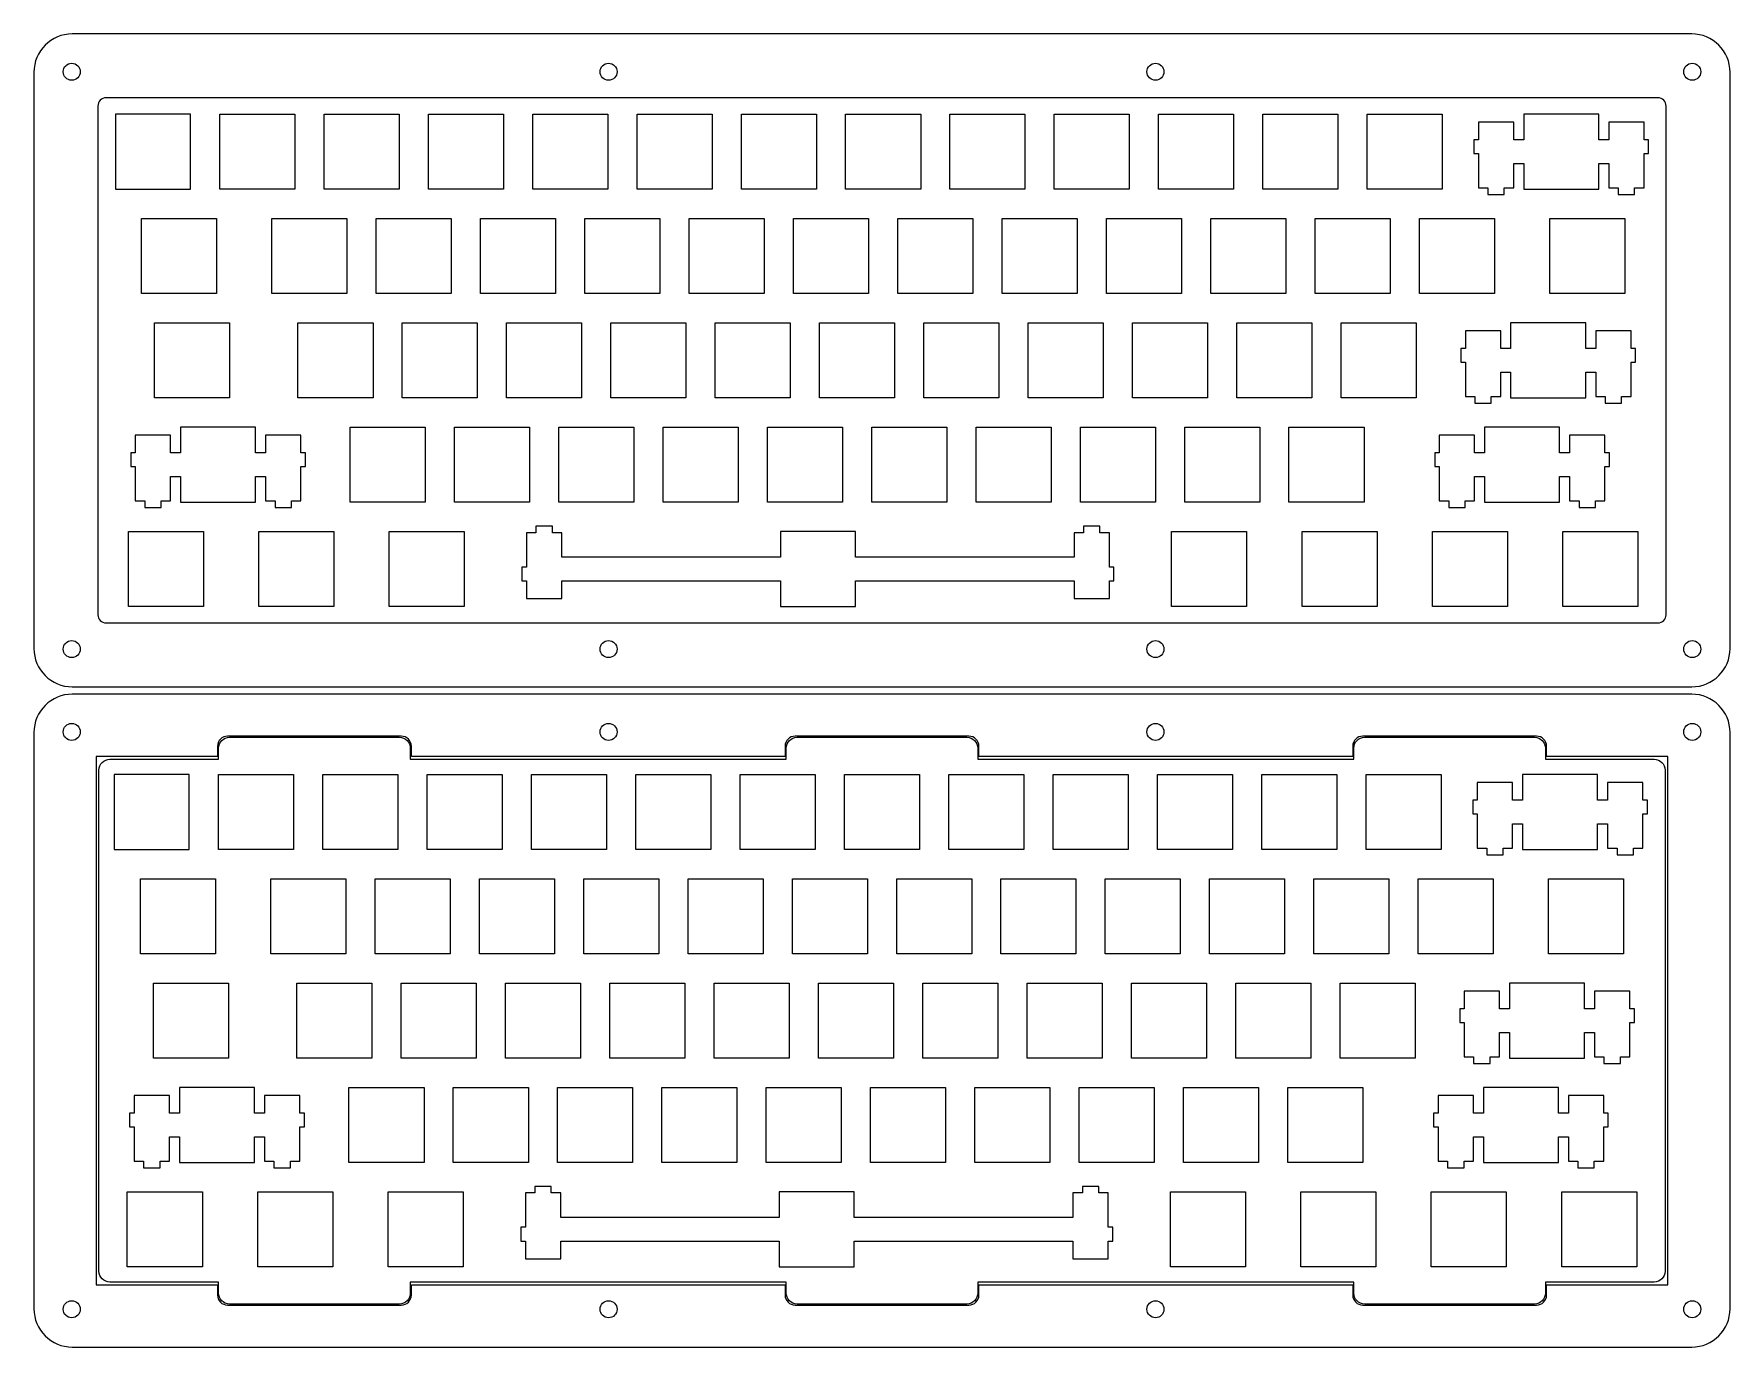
# Model space of a CAD drawing. Header units: millimetres. Extents: x 515 to 825, y -511 to -271.
import ezdxf

# ---------------------------------------------------------------- set-up
doc = ezdxf.new("R2010")
doc.units = ezdxf.units.MM
doc.header["$MEASUREMENT"] = 0
doc.layers.add('Layer 1', color=7, linetype='Continuous')

msp = doc.modelspace()

# ---------------------------------------------------------------- linework, layer by layer
at = {"layer": 'Layer 1', "color": 250, "lineweight": 9}
for points, knots in [([(522.4744, -271.1261), (522.4744, -271.1261), (818.2206, -271.1261), (818.2206, -271.1261), (822.0707, -271.1261), (825.2207, -274.2761), (825.2207, -278.1261), (825.2207, -278.1261), (825.2207, -383.3615), (825.2207, -383.3615), (825.2207, -387.2115), (822.0707, -390.3615), (818.2206, -390.3615), (818.2206, -390.3615), (522.4744, -390.3615), (522.4744, -390.3615), (518.6243, -390.3615), (515.4743, -387.2115), (515.4743, -383.3615), (515.4743, -383.3615), (515.4743, -278.1261), (515.4743, -278.1261), (515.4743, -274.2761), (518.6243, -271.1261), (522.4744, -271.1261)], [0, 0, 0, 0, 0.125, 0.125, 0.125, 0.25, 0.25, 0.25, 0.375, 0.375, 0.375, 0.5, 0.5, 0.5, 0.625, 0.625, 0.625, 0.75, 0.75, 0.75, 0.875, 0.875, 0.875, 1, 1, 1, 1]), ([(522.3735, -276.4762), (521.5174, -276.4762), (520.8235, -277.1701), (520.8235, -278.026), (520.8235, -278.8823), (521.5174, -279.576), (522.3735, -279.576), (523.2296, -279.5762), (523.9235, -278.8823), (523.9235, -278.0262), (523.9235, -277.1701), (523.2296, -276.4762), (522.3735, -276.4762)], [0, 0, 0, 0, 0.25, 0.25, 0.25, 0.5, 0.5, 0.5, 0.75, 0.75, 0.75, 1, 1, 1, 1]), ([(620.418, -276.4762), (619.5619, -276.4762), (618.868, -277.1701), (618.868, -278.026), (618.868, -278.8823), (619.5619, -279.576), (620.418, -279.576), (621.2741, -279.5762), (621.968, -278.8823), (621.968, -278.0262), (621.968, -277.1701), (621.2741, -276.4762), (620.418, -276.4762)], [0, 0, 0, 0, 0.25, 0.25, 0.25, 0.5, 0.5, 0.5, 0.75, 0.75, 0.75, 1, 1, 1, 1]), ([(720.2785, -276.4762), (719.4225, -276.4762), (718.7286, -277.1701), (718.7286, -278.026), (718.7286, -278.8823), (719.4225, -279.576), (720.2785, -279.576), (721.1345, -279.5762), (721.8284, -278.8823), (721.8284, -278.0262), (721.8284, -277.1701), (721.1345, -276.4762), (720.2785, -276.4762)], [0, 0, 0, 0, 0.25, 0.25, 0.25, 0.5, 0.5, 0.5, 0.75, 0.75, 0.75, 1, 1, 1, 1]), ([(818.3214, -276.4762), (817.4655, -276.4762), (816.7718, -277.1701), (816.7718, -278.026), (816.7718, -278.8823), (817.4655, -279.576), (818.3214, -279.576), (819.1773, -279.5762), (819.8709, -278.8823), (819.8709, -278.0262), (819.8709, -277.1701), (819.1773, -276.4762), (818.3214, -276.4762)], [0, 0, 0, 0, 0.25, 0.25, 0.25, 0.5, 0.5, 0.5, 0.75, 0.75, 0.75, 1, 1, 1, 1]), ([(528.6487, -282.7938), (528.6487, -282.7938), (812.0464, -282.7938), (812.0464, -282.7938), (812.8721, -282.7938), (813.5473, -283.4686), (813.5473, -284.294), (813.5473, -284.294), (813.5473, -377.1934), (813.5473, -377.1934), (813.5473, -378.0187), (812.8721, -378.6936), (812.0464, -378.6936), (812.0464, -378.6936), (528.6487, -378.6936), (528.6487, -378.6936), (527.823, -378.6936), (527.1478, -378.0187), (527.1478, -377.1934), (527.1478, -377.1934), (527.1478, -284.294), (527.1478, -284.294), (527.1478, -283.4686), (527.823, -282.7938), (528.6487, -282.7938)], [0, 0, 0, 0, 0.125, 0.125, 0.125, 0.25, 0.25, 0.25, 0.375, 0.375, 0.375, 0.5, 0.5, 0.5, 0.625, 0.625, 0.625, 0.75, 0.75, 0.75, 0.875, 0.875, 0.875, 1, 1, 1, 1]), ([(530.36, -285.7941), (530.36, -285.7941), (544.06, -285.7941), (544.06, -285.7941), (544.06, -285.7941), (544.06, -299.4941), (544.06, -299.4941), (544.06, -299.4941), (530.36, -299.4941), (530.36, -299.4941), (530.36, -299.4941), (530.36, -285.7941), (530.36, -285.7941)], [0, 0, 0, 0, 0.25, 0.25, 0.25, 0.5, 0.5, 0.5, 0.75, 0.75, 0.75, 1, 1, 1, 1]), ([(522.3734, -381.9114), (521.5173, -381.9114), (520.8234, -382.6053), (520.8234, -383.4612), (520.8234, -384.3175), (521.5173, -385.0112), (522.3734, -385.0112), (523.2295, -385.0114), (523.9234, -384.3175), (523.9234, -383.4614), (523.9234, -382.6053), (523.2295, -381.9114), (522.3734, -381.9114)], [0, 0, 0, 0, 0.25, 0.25, 0.25, 0.5, 0.5, 0.5, 0.75, 0.75, 0.75, 1, 1, 1, 1]), ([(620.418, -381.9115), (619.5619, -381.9115), (618.868, -382.6054), (618.868, -383.4613), (618.868, -384.3176), (619.5619, -385.0113), (620.418, -385.0113), (621.2741, -385.0115), (621.968, -384.3176), (621.968, -383.4615), (621.968, -382.6054), (621.2741, -381.9115), (620.418, -381.9115)], [0, 0, 0, 0, 0.25, 0.25, 0.25, 0.5, 0.5, 0.5, 0.75, 0.75, 0.75, 1, 1, 1, 1]), ([(720.2778, -381.9114), (719.4225, -381.9114), (718.7288, -382.6055), (718.7288, -383.4616), (718.7288, -384.3176), (719.4225, -385.0112), (720.2778, -385.0112), (721.135, -385.0116), (721.8286, -384.3176), (721.8286, -383.4616), (721.8286, -382.6055), (721.135, -381.9114), (720.2778, -381.9114)], [0, 0, 0, 0, 0.25, 0.25, 0.25, 0.5, 0.5, 0.5, 0.75, 0.75, 0.75, 1, 1, 1, 1]), ([(818.3206, -381.9114), (817.4647, -381.9114), (816.771, -382.6053), (816.771, -383.4612), (816.771, -384.3175), (817.4647, -385.0112), (818.3206, -385.0112), (819.1764, -385.0114), (819.8701, -384.3175), (819.8701, -383.4614), (819.8701, -382.6053), (819.1764, -381.9114), (818.3206, -381.9114)], [0, 0, 0, 0, 0.25, 0.25, 0.25, 0.5, 0.5, 0.5, 0.75, 0.75, 0.75, 1, 1, 1, 1]), ([(522.4744, -391.7051), (522.4744, -391.7051), (818.2206, -391.7051), (818.2206, -391.7051), (822.0707, -391.7051), (825.2207, -394.8551), (825.2207, -398.7051), (825.2207, -398.7051), (825.2207, -503.9405), (825.2207, -503.9405), (825.2207, -507.7905), (822.0707, -510.9405), (818.2206, -510.9405), (818.2206, -510.9405), (522.4744, -510.9405), (522.4744, -510.9405), (518.6243, -510.9405), (515.4743, -507.7905), (515.4743, -503.9405), (515.4743, -503.9405), (515.4743, -398.7051), (515.4743, -398.7051), (515.4743, -394.8551), (518.6243, -391.7051), (522.4744, -391.7051)], [0, 0, 0, 0, 0.125, 0.125, 0.125, 0.25, 0.25, 0.25, 0.375, 0.375, 0.375, 0.5, 0.5, 0.5, 0.625, 0.625, 0.625, 0.75, 0.75, 0.75, 0.875, 0.875, 0.875, 1, 1, 1, 1]), ([(522.3735, -397.0552), (521.5174, -397.0552), (520.8235, -397.7491), (520.8235, -398.605), (520.8235, -399.4613), (521.5174, -400.155), (522.3735, -400.155), (523.2296, -400.1552), (523.9235, -399.4613), (523.9235, -398.6052), (523.9235, -397.7491), (523.2296, -397.0552), (522.3735, -397.0552)], [0, 0, 0, 0, 0.25, 0.25, 0.25, 0.5, 0.5, 0.5, 0.75, 0.75, 0.75, 1, 1, 1, 1]), ([(688.0468, -403.0723), (709.9951, -403.0723), (737.5737, -403.0723), (756.304, -403.0723), (756.304, -403.0723), (756.304, -401.2223), (756.304, -401.2223), (756.304, -400.2048), (757.1365, -399.3723), (758.154, -399.3723), (758.154, -399.3723), (789.854, -399.3723), (789.854, -399.3723), (790.8715, -399.3723), (791.704, -400.2048), (791.704, -401.2223), (791.704, -401.2223), (791.704, -403.0723), (791.704, -403.0723), (809.1876, -403.0723), (813.8483, -403.0723), (813.8483, -403.0723), (813.8483, -403.0723), (813.8483, -499.5739), (813.8483, -499.5739), (813.8483, -499.5739), (809.1876, -499.5739), (791.704, -499.5739), (791.704, -499.5739), (791.704, -501.4239), (791.704, -501.4239), (791.704, -502.4414), (790.8715, -503.2739), (789.854, -503.2739), (789.854, -503.2739), (758.154, -503.2739), (758.154, -503.2739), (757.1365, -503.2739), (756.304, -502.4414), (756.304, -501.4239), (756.304, -501.4239), (756.304, -499.5739), (756.304, -499.5739), (737.5737, -499.5739), (709.9951, -499.5739), (688.0468, -499.5739), (688.0468, -499.5739), (688.0468, -501.4239), (688.0468, -501.4239), (688.0468, -502.4414), (687.2143, -503.2739), (686.1968, -503.2739), (686.1968, -503.2739), (654.4968, -503.2739), (654.4968, -503.2739), (653.4793, -503.2739), (652.6468, -502.4414), (652.6468, -501.4239), (652.6468, -501.4239), (652.6468, -499.5739), (652.6468, -499.5739), (630.7023, -499.5739), (603.1281, -499.5739), (584.4008, -499.5739), (584.4008, -499.5739), (584.4008, -501.4239), (584.4008, -501.4239), (584.4008, -502.4414), (583.5683, -503.2739), (582.5508, -503.2739), (582.5508, -503.2739), (550.8508, -503.2739), (550.8508, -503.2739), (549.8333, -503.2739), (549.0008, -502.4414), (549.0008, -501.4239), (549.0008, -501.4239), (549.0008, -499.5739), (549.0008, -499.5739), (531.5172, -499.5739), (526.8557, -499.5739), (526.8557, -499.5739), (526.8557, -499.5739), (526.8557, -403.0723), (526.8557, -403.0723), (526.8557, -403.0723), (531.5172, -403.0723), (549.0008, -403.0723), (549.0008, -403.0723), (549.0008, -401.2223), (549.0008, -401.2223), (549.0008, -400.2048), (549.8333, -399.3723), (550.8508, -399.3723), (550.8508, -399.3723), (582.5508, -399.3723), (582.5508, -399.3723), (583.5683, -399.3723), (584.4008, -400.2048), (584.4008, -401.2223), (584.4008, -401.2223), (584.4008, -403.0723), (584.4008, -403.0723), (603.1281, -403.0723), (630.7023, -403.0723), (652.6468, -403.0723), (652.6468, -403.0723), (652.6468, -401.2223), (652.6468, -401.2223), (652.6468, -400.2048), (653.4793, -399.3723), (654.4968, -399.3723), (654.4968, -399.3723), (686.1968, -399.3723), (686.1968, -399.3723), (687.2143, -399.3723), (688.0468, -400.2048), (688.0468, -401.2223), (688.0468, -401.2223), (688.0468, -403.0723), (688.0468, -403.0723)], [0, 0, 0, 0, 0.025, 0.025, 0.025, 0.05, 0.05, 0.05, 0.075, 0.075, 0.075, 0.1, 0.1, 0.1, 0.125, 0.125, 0.125, 0.15, 0.15, 0.15, 0.175, 0.175, 0.175, 0.2, 0.2, 0.2, 0.225, 0.225, 0.225, 0.25, 0.25, 0.25, 0.275, 0.275, 0.275, 0.3, 0.3, 0.3, 0.325, 0.325, 0.325, 0.35, 0.35, 0.35, 0.375, 0.375, 0.375, 0.4, 0.4, 0.4, 0.425, 0.425, 0.425, 0.45, 0.45, 0.45, 0.475, 0.475, 0.475, 0.5, 0.5, 0.5, 0.525, 0.525, 0.525, 0.55, 0.55, 0.55, 0.575, 0.575, 0.575, 0.6, 0.6, 0.6, 0.625, 0.625, 0.625, 0.65, 0.65, 0.65, 0.675, 0.675, 0.675, 0.7, 0.7, 0.7, 0.725, 0.725, 0.725, 0.75, 0.75, 0.75, 0.775, 0.775, 0.775, 0.8, 0.8, 0.8, 0.825, 0.825, 0.825, 0.85, 0.85, 0.85, 0.875, 0.875, 0.875, 0.9, 0.9, 0.9, 0.925, 0.925, 0.925, 0.95, 0.95, 0.95, 0.975, 0.975, 0.975, 1, 1, 1, 1]), ([(687.8468, -403.5721), (687.8468, -403.5721), (687.8468, -401.5721), (687.8468, -401.5721), (687.8468, -400.4721), (686.9467, -399.5721), (685.8469, -399.5721), (685.8469, -399.5721), (654.8466, -399.5721), (654.8466, -399.5721), (653.7469, -399.5721), (652.8468, -400.4721), (652.8468, -401.5721), (652.8468, -401.5721), (652.8468, -403.5721), (652.8468, -403.5721), (652.8468, -403.5721), (584.2008, -403.5721), (584.2008, -403.5721), (584.2008, -403.5721), (584.2008, -401.5721), (584.2008, -401.5721), (584.2008, -400.4721), (583.3007, -399.5721), (582.2009, -399.5721), (582.2009, -399.5721), (551.2007, -399.5721), (551.2007, -399.5721), (550.1009, -399.5721), (549.2008, -400.4721), (549.2008, -401.5721), (549.2008, -401.5721), (549.2008, -403.5721), (549.2008, -403.5721), (549.2008, -403.5721), (529.356, -403.5721), (529.356, -403.5721), (528.2559, -403.5721), (527.3559, -404.4721), (527.3559, -405.5721), (527.3559, -405.5721), (527.3559, -497.0741), (527.3559, -497.0741), (527.3559, -498.1741), (528.2559, -499.0741), (529.356, -499.0741), (529.356, -499.0741), (549.2008, -499.0741), (549.2008, -499.0741), (549.2008, -499.0741), (549.2008, -501.0741), (549.2008, -501.0741), (549.2008, -502.1741), (550.1009, -503.0741), (551.2007, -503.0741), (551.2007, -503.0741), (582.2009, -503.0741), (582.2009, -503.0741), (583.3007, -503.0741), (584.2008, -502.1741), (584.2008, -501.0741), (584.2008, -501.0741), (584.2008, -499.0741), (584.2008, -499.0741), (584.2008, -499.0741), (652.8468, -499.0741), (652.8468, -499.0741), (652.8468, -499.0741), (652.8468, -501.0741), (652.8468, -501.0741), (652.8468, -502.1741), (653.7469, -503.0741), (654.8466, -503.0741), (654.8466, -503.0741), (685.8469, -503.0741), (685.8469, -503.0741), (686.9467, -503.0741), (687.8468, -502.1741), (687.8468, -501.0741), (687.8468, -501.0741), (687.8468, -499.0741), (687.8468, -499.0741), (687.8468, -499.0741), (756.504, -499.0741), (756.504, -499.0741), (756.504, -499.0741), (756.504, -501.0741), (756.504, -501.0741), (756.504, -502.1741), (757.4041, -503.0741), (758.5039, -503.0741), (758.5039, -503.0741), (789.5041, -503.0741), (789.5041, -503.0741), (790.6039, -503.0741), (791.504, -502.1741), (791.504, -501.0741), (791.504, -501.0741), (791.504, -499.0741), (791.504, -499.0741), (791.504, -499.0741), (811.3488, -499.0741), (811.3488, -499.0741), (812.4489, -499.0741), (813.3489, -498.1741), (813.3489, -497.0741), (813.3489, -497.0741), (813.3489, -405.5721), (813.3489, -405.5721), (813.3489, -404.4721), (812.4489, -403.5721), (811.3488, -403.5721), (811.3488, -403.5721), (791.504, -403.5721), (791.504, -403.5721), (791.504, -403.5721), (791.504, -401.5721), (791.504, -401.5721), (791.504, -400.4721), (790.6039, -399.5721), (789.5041, -399.5721), (789.5041, -399.5721), (758.5039, -399.5721), (758.5039, -399.5721), (757.4041, -399.5721), (756.504, -400.4721), (756.504, -401.5721), (756.504, -401.5721), (756.504, -403.5721), (756.504, -403.5721), (756.504, -403.5721), (687.8468, -403.5721), (687.8468, -403.5721)], [0, 0, 0, 0, 0.02272727, 0.02272727, 0.02272727, 0.04545455, 0.04545455, 0.04545455, 0.06818182, 0.06818182, 0.06818182, 0.09090909, 0.09090909, 0.09090909, 0.11363636, 0.11363636, 0.11363636, 0.13636364, 0.13636364, 0.13636364, 0.15909091, 0.15909091, 0.15909091, 0.18181818, 0.18181818, 0.18181818, 0.20454545, 0.20454545, 0.20454545, 0.22727273, 0.22727273, 0.22727273, 0.25, 0.25, 0.25, 0.27272727, 0.27272727, 0.27272727, 0.29545455, 0.29545455, 0.29545455, 0.31818182, 0.31818182, 0.31818182, 0.34090909, 0.34090909, 0.34090909, 0.36363636, 0.36363636, 0.36363636, 0.38636364, 0.38636364, 0.38636364, 0.40909091, 0.40909091, 0.40909091, 0.43181818, 0.43181818, 0.43181818, 0.45454545, 0.45454545, 0.45454545, 0.47727273, 0.47727273, 0.47727273, 0.5, 0.5, 0.5, 0.52272727, 0.52272727, 0.52272727, 0.54545455, 0.54545455, 0.54545455, 0.56818182, 0.56818182, 0.56818182, 0.59090909, 0.59090909, 0.59090909, 0.61363636, 0.61363636, 0.61363636, 0.63636364, 0.63636364, 0.63636364, 0.65909091, 0.65909091, 0.65909091, 0.68181818, 0.68181818, 0.68181818, 0.70454545, 0.70454545, 0.70454545, 0.72727273, 0.72727273, 0.72727273, 0.75, 0.75, 0.75, 0.77272727, 0.77272727, 0.77272727, 0.79545455, 0.79545455, 0.79545455, 0.81818182, 0.81818182, 0.81818182, 0.84090909, 0.84090909, 0.84090909, 0.86363636, 0.86363636, 0.86363636, 0.88636364, 0.88636364, 0.88636364, 0.90909091, 0.90909091, 0.90909091, 0.93181818, 0.93181818, 0.93181818, 0.95454545, 0.95454545, 0.95454545, 0.97727273, 0.97727273, 0.97727273, 1, 1, 1, 1]), ([(620.418, -397.0552), (619.5619, -397.0552), (618.868, -397.7491), (618.868, -398.605), (618.868, -399.4613), (619.5619, -400.155), (620.418, -400.155), (621.2741, -400.1552), (621.968, -399.4613), (621.968, -398.6052), (621.968, -397.7491), (621.2741, -397.0552), (620.418, -397.0552)], [0, 0, 0, 0, 0.25, 0.25, 0.25, 0.5, 0.5, 0.5, 0.75, 0.75, 0.75, 1, 1, 1, 1]), ([(720.2785, -397.0552), (719.4224, -397.0552), (718.7285, -397.7491), (718.7285, -398.605), (718.7285, -399.4613), (719.4224, -400.155), (720.2785, -400.155), (721.1346, -400.1552), (721.8285, -399.4613), (721.8285, -398.6052), (721.8285, -397.7491), (721.1346, -397.0552), (720.2785, -397.0552)], [0, 0, 0, 0, 0.25, 0.25, 0.25, 0.5, 0.5, 0.5, 0.75, 0.75, 0.75, 1, 1, 1, 1]), ([(818.3214, -397.0552), (817.4653, -397.0552), (816.7714, -397.7491), (816.7714, -398.605), (816.7714, -399.4613), (817.4653, -400.155), (818.3214, -400.155), (819.1775, -400.1552), (819.8714, -399.4613), (819.8714, -398.6052), (819.8714, -397.7491), (819.1775, -397.0552), (818.3214, -397.0552)], [0, 0, 0, 0, 0.25, 0.25, 0.25, 0.5, 0.5, 0.5, 0.75, 0.75, 0.75, 1, 1, 1, 1]), ([(530.1509, -406.3722), (530.1509, -406.3722), (543.8509, -406.3722), (543.8509, -406.3722), (543.8509, -406.3722), (543.8509, -420.0722), (543.8509, -420.0722), (543.8509, -420.0722), (530.1509, -420.0722), (530.1509, -420.0722), (530.1509, -420.0722), (530.1509, -406.3722), (530.1509, -406.3722)], [0, 0, 0, 0, 0.25, 0.25, 0.25, 0.5, 0.5, 0.5, 0.75, 0.75, 0.75, 1, 1, 1, 1]), ([(522.3735, -502.4904), (521.5174, -502.4904), (520.8235, -503.1843), (520.8235, -504.0402), (520.8235, -504.8965), (521.5174, -505.5902), (522.3735, -505.5902), (523.2296, -505.5904), (523.9235, -504.8965), (523.9235, -504.0404), (523.9235, -503.1843), (523.2296, -502.4904), (522.3735, -502.4904)], [0, 0, 0, 0, 0.25, 0.25, 0.25, 0.5, 0.5, 0.5, 0.75, 0.75, 0.75, 1, 1, 1, 1]), ([(620.418, -502.4905), (619.5619, -502.4905), (618.868, -503.1844), (618.868, -504.0403), (618.868, -504.8966), (619.5619, -505.5903), (620.418, -505.5903), (621.2741, -505.5905), (621.968, -504.8966), (621.968, -504.0405), (621.968, -503.1844), (621.2741, -502.4905), (620.418, -502.4905)], [0, 0, 0, 0, 0.25, 0.25, 0.25, 0.5, 0.5, 0.5, 0.75, 0.75, 0.75, 1, 1, 1, 1]), ([(720.2778, -502.4904), (719.4224, -502.4904), (718.7287, -503.1845), (718.7287, -504.0406), (718.7287, -504.8966), (719.4224, -505.5902), (720.2778, -505.5902), (721.135, -505.5906), (721.8287, -504.8966), (721.8287, -504.0406), (721.8287, -503.1845), (721.135, -502.4904), (720.2778, -502.4904)], [0, 0, 0, 0, 0.25, 0.25, 0.25, 0.5, 0.5, 0.5, 0.75, 0.75, 0.75, 1, 1, 1, 1]), ([(818.3205, -502.4904), (817.4644, -502.4904), (816.7705, -503.1843), (816.7705, -504.0402), (816.7705, -504.8965), (817.4644, -505.5902), (818.3205, -505.5902), (819.1766, -505.5904), (819.8705, -504.8965), (819.8705, -504.0404), (819.8705, -503.1843), (819.1766, -502.4904), (818.3205, -502.4904)], [0, 0, 0, 0, 0.25, 0.25, 0.25, 0.5, 0.5, 0.5, 0.75, 0.75, 0.75, 1, 1, 1, 1])]:
    msp.add_open_spline(points, degree=3, knots=knots, dxfattribs=at)
for points in [[(549.4099, -299.4932), (549.4099, -299.4932), (549.4099, -285.7941), (549.4099, -285.7941)], [(549.4099, -285.7941), (549.4099, -285.7941), (563.109, -285.7941), (563.109, -285.7941)], [(563.109, -285.7941), (563.109, -285.7941), (563.109, -299.4932), (563.109, -299.4932)], [(568.4599, -299.4932), (568.4599, -299.4932), (568.4599, -285.7941), (568.4599, -285.7941)], [(568.4599, -285.7941), (568.4599, -285.7941), (582.159, -285.7941), (582.159, -285.7941)], [(582.159, -285.7941), (582.159, -285.7941), (582.159, -299.4932), (582.159, -299.4932)], [(587.5085, -299.4932), (587.5085, -299.4932), (587.5085, -285.7941), (587.5085, -285.7941)], [(587.5085, -285.7941), (587.5085, -285.7941), (601.209, -285.7941), (601.209, -285.7941)], [(601.209, -285.7941), (601.209, -285.7941), (601.209, -299.4932), (601.209, -299.4932)], [(606.5599, -299.4932), (606.5599, -299.4932), (606.5599, -285.7941), (606.5599, -285.7941)], [(606.5599, -285.7941), (606.5599, -285.7941), (620.259, -285.7941), (620.259, -285.7941)], [(620.259, -285.7941), (620.259, -285.7941), (620.259, -299.4932), (620.259, -299.4932)], [(625.6099, -299.4932), (625.6099, -299.4932), (625.6099, -285.7941), (625.6099, -285.7941)], [(625.6099, -285.7941), (625.6099, -285.7941), (639.309, -285.7941), (639.309, -285.7941)], [(639.309, -285.7941), (639.309, -285.7941), (639.309, -299.4932), (639.309, -299.4932)], [(644.6599, -299.4932), (644.6599, -299.4932), (644.6599, -285.7941), (644.6599, -285.7941)], [(644.6599, -285.7941), (644.6599, -285.7941), (658.359, -285.7941), (658.359, -285.7941)], [(658.359, -285.7941), (658.359, -285.7941), (658.359, -299.4932), (658.359, -299.4932)], [(663.71, -299.4932), (663.71, -299.4932), (663.71, -285.7941), (663.71, -285.7941)], [(663.71, -285.7941), (663.71, -285.7941), (677.409, -285.7941), (677.409, -285.7941)], [(677.409, -285.7941), (677.409, -285.7941), (677.409, -299.4932), (677.409, -299.4932)], [(682.76, -299.4932), (682.76, -299.4932), (682.76, -285.7941), (682.76, -285.7941)], [(682.76, -285.7941), (682.76, -285.7941), (696.459, -285.7941), (696.459, -285.7941)], [(696.459, -285.7941), (696.459, -285.7941), (696.459, -299.4932), (696.459, -299.4932)], [(701.81, -299.4932), (701.81, -299.4932), (701.81, -285.7941), (701.81, -285.7941)], [(701.81, -285.7941), (701.81, -285.7941), (715.509, -285.7941), (715.509, -285.7941)], [(715.509, -285.7941), (715.509, -285.7941), (715.509, -299.4932), (715.509, -299.4932)], [(720.86, -299.4932), (720.86, -299.4932), (720.86, -285.7941), (720.86, -285.7941)], [(720.86, -285.7941), (720.86, -285.7941), (734.559, -285.7941), (734.559, -285.7941)], [(734.559, -285.7941), (734.559, -285.7941), (734.559, -299.4932), (734.559, -299.4932)], [(739.91, -299.4932), (739.91, -299.4932), (739.91, -285.7941), (739.91, -285.7941)], [(739.91, -285.7941), (739.91, -285.7941), (753.609, -285.7941), (753.609, -285.7941)], [(753.609, -285.7941), (753.609, -285.7941), (753.609, -299.4932), (753.609, -299.4932)], [(758.96, -299.4932), (758.96, -299.4932), (758.96, -285.7941), (758.96, -285.7941)], [(758.96, -285.7941), (758.96, -285.7941), (772.659, -285.7941), (772.659, -285.7941)], [(772.659, -285.7941), (772.659, -285.7941), (772.659, -299.4932), (772.659, -299.4932)], [(779.26, -287.2631), (779.26, -287.2631), (779.26, -290.4934), (779.26, -290.4934)], [(785.709, -287.2631), (785.709, -287.2631), (779.26, -287.2631), (779.26, -287.2631)], [(785.709, -290.4934), (785.709, -290.4934), (785.709, -287.2631), (785.709, -287.2631)], [(801.234, -285.7941), (801.234, -285.7941), (787.535, -285.7941), (787.535, -285.7941)], [(787.535, -285.7941), (787.535, -285.7941), (787.535, -290.4934), (787.535, -290.4934)], [(801.234, -290.4934), (801.234, -290.4934), (801.234, -285.7941), (801.234, -285.7941)], [(803.06, -287.2631), (803.06, -287.2631), (803.06, -290.4934), (803.06, -290.4934)], [(809.509, -287.2631), (809.509, -287.2631), (803.06, -287.2631), (803.06, -287.2631)], [(809.509, -290.4934), (809.509, -290.4934), (809.509, -287.2631), (809.509, -287.2631)], [(778.434, -290.4934), (778.434, -290.4934), (778.434, -292.9932), (778.434, -292.9932)], [(779.26, -290.4934), (779.26, -290.4934), (778.434, -290.4934), (778.434, -290.4934)], [(787.535, -290.4934), (787.535, -290.4934), (785.709, -290.4934), (785.709, -290.4934)], [(803.06, -290.4934), (803.06, -290.4934), (801.234, -290.4934), (801.234, -290.4934)], [(810.335, -290.4934), (810.335, -290.4934), (809.509, -290.4934), (809.509, -290.4934)], [(810.335, -292.9932), (810.335, -292.9932), (810.335, -290.4934), (810.335, -290.4934)], [(778.434, -292.9932), (778.434, -292.9932), (779.26, -292.9932), (779.26, -292.9932)], [(779.26, -292.9932), (779.26, -292.9932), (779.26, -299.2631), (779.26, -299.2631)], [(809.509, -292.9932), (809.509, -292.9932), (810.335, -292.9932), (810.335, -292.9932)], [(809.509, -299.2631), (809.509, -299.2631), (809.509, -292.9932), (809.509, -292.9932)], [(785.709, -294.7942), (785.709, -294.7942), (787.535, -294.7942), (787.535, -294.7942)], [(785.709, -299.2631), (785.709, -299.2631), (785.709, -294.7942), (785.709, -294.7942)], [(787.535, -294.7942), (787.535, -294.7942), (787.535, -299.4932), (787.535, -299.4932)], [(801.234, -294.7942), (801.234, -294.7942), (803.06, -294.7942), (803.06, -294.7942)], [(801.234, -299.4932), (801.234, -299.4932), (801.234, -294.7942), (801.234, -294.7942)], [(803.06, -294.7942), (803.06, -294.7942), (803.06, -299.2631), (803.06, -299.2631)], [(563.109, -299.4932), (563.109, -299.4932), (549.4099, -299.4932), (549.4099, -299.4932)], [(582.159, -299.4932), (582.159, -299.4932), (568.4599, -299.4932), (568.4599, -299.4932)], [(601.209, -299.4932), (601.209, -299.4932), (587.5085, -299.4932), (587.5085, -299.4932)], [(620.259, -299.4932), (620.259, -299.4932), (606.5599, -299.4932), (606.5599, -299.4932)], [(639.309, -299.4932), (639.309, -299.4932), (625.6099, -299.4932), (625.6099, -299.4932)], [(658.359, -299.4932), (658.359, -299.4932), (644.6599, -299.4932), (644.6599, -299.4932)], [(677.409, -299.4932), (677.409, -299.4932), (663.71, -299.4932), (663.71, -299.4932)], [(696.459, -299.4932), (696.459, -299.4932), (682.76, -299.4932), (682.76, -299.4932)], [(715.509, -299.4932), (715.509, -299.4932), (701.81, -299.4932), (701.81, -299.4932)], [(734.559, -299.4932), (734.559, -299.4932), (720.86, -299.4932), (720.86, -299.4932)], [(753.609, -299.4932), (753.609, -299.4932), (739.91, -299.4932), (739.91, -299.4932)], [(772.659, -299.4932), (772.659, -299.4932), (758.96, -299.4932), (758.96, -299.4932)], [(779.26, -299.2631), (779.26, -299.2631), (780.984, -299.2631), (780.984, -299.2631)], [(780.984, -299.2631), (780.984, -299.2631), (780.984, -300.4633), (780.984, -300.4633)], [(783.984, -299.2631), (783.984, -299.2631), (785.709, -299.2631), (785.709, -299.2631)], [(783.984, -300.4633), (783.984, -300.4633), (783.984, -299.2631), (783.984, -299.2631)], [(787.535, -299.4932), (787.535, -299.4932), (801.234, -299.4932), (801.234, -299.4932)], [(803.06, -299.2631), (803.06, -299.2631), (804.784, -299.2631), (804.784, -299.2631)], [(804.784, -299.2631), (804.784, -299.2631), (804.784, -300.4633), (804.784, -300.4633)], [(807.784, -299.2631), (807.784, -299.2631), (809.509, -299.2631), (809.509, -299.2631)], [(807.784, -300.4633), (807.784, -300.4633), (807.784, -299.2631), (807.784, -299.2631)], [(780.984, -300.4633), (780.984, -300.4633), (783.984, -300.4633), (783.984, -300.4633)], [(804.784, -300.4633), (804.784, -300.4633), (807.784, -300.4633), (807.784, -300.4633)], [(535.1211, -318.5432), (535.1211, -318.5432), (535.1211, -304.8441), (535.1211, -304.8441)], [(535.1211, -304.8441), (535.1211, -304.8441), (548.8217, -304.8441), (548.8217, -304.8441)], [(548.8217, -304.8441), (548.8217, -304.8441), (548.8217, -318.5432), (548.8217, -318.5432)], [(558.935, -318.5432), (558.935, -318.5432), (558.935, -304.8441), (558.935, -304.8441)], [(558.935, -304.8441), (558.935, -304.8441), (572.634, -304.8441), (572.634, -304.8441)], [(572.634, -304.8441), (572.634, -304.8441), (572.634, -318.5432), (572.634, -318.5432)], [(577.9835, -318.5432), (577.9835, -318.5432), (577.9835, -304.8441), (577.9835, -304.8441)], [(577.9835, -304.8441), (577.9835, -304.8441), (591.684, -304.8441), (591.684, -304.8441)], [(591.684, -304.8441), (591.684, -304.8441), (591.684, -318.5432), (591.684, -318.5432)], [(597.0349, -318.5432), (597.0349, -318.5432), (597.0349, -304.8441), (597.0349, -304.8441)], [(597.0349, -304.8441), (597.0349, -304.8441), (610.734, -304.8441), (610.734, -304.8441)], [(610.734, -304.8441), (610.734, -304.8441), (610.734, -318.5432), (610.734, -318.5432)], [(616.0849, -318.5432), (616.0849, -318.5432), (616.0849, -304.8441), (616.0849, -304.8441)], [(616.0849, -304.8441), (616.0849, -304.8441), (629.784, -304.8441), (629.784, -304.8441)], [(629.784, -304.8441), (629.784, -304.8441), (629.784, -318.5432), (629.784, -318.5432)], [(635.135, -318.5432), (635.135, -318.5432), (635.135, -304.8441), (635.135, -304.8441)], [(635.135, -304.8441), (635.135, -304.8441), (648.834, -304.8441), (648.834, -304.8441)], [(648.834, -304.8441), (648.834, -304.8441), (648.834, -318.5432), (648.834, -318.5432)], [(654.185, -318.5432), (654.185, -318.5432), (654.185, -304.8441), (654.185, -304.8441)], [(654.185, -304.8441), (654.185, -304.8441), (667.884, -304.8441), (667.884, -304.8441)], [(667.884, -304.8441), (667.884, -304.8441), (667.884, -318.5432), (667.884, -318.5432)], [(673.235, -318.5432), (673.235, -318.5432), (673.235, -304.8441), (673.235, -304.8441)], [(673.235, -304.8441), (673.235, -304.8441), (686.934, -304.8441), (686.934, -304.8441)], [(686.934, -304.8441), (686.934, -304.8441), (686.934, -318.5432), (686.934, -318.5432)], [(692.285, -318.5432), (692.285, -318.5432), (692.285, -304.8441), (692.285, -304.8441)], [(692.285, -304.8441), (692.285, -304.8441), (705.984, -304.8441), (705.984, -304.8441)], [(705.984, -304.8441), (705.984, -304.8441), (705.984, -318.5432), (705.984, -318.5432)], [(711.335, -318.5432), (711.335, -318.5432), (711.335, -304.8441), (711.335, -304.8441)], [(711.335, -304.8441), (711.335, -304.8441), (725.034, -304.8441), (725.034, -304.8441)], [(725.034, -304.8441), (725.034, -304.8441), (725.034, -318.5432), (725.034, -318.5432)], [(730.385, -318.5432), (730.385, -318.5432), (730.385, -304.8441), (730.385, -304.8441)], [(730.385, -304.8441), (730.385, -304.8441), (744.084, -304.8441), (744.084, -304.8441)], [(744.084, -304.8441), (744.084, -304.8441), (744.084, -318.5432), (744.084, -318.5432)], [(749.435, -318.5432), (749.435, -318.5432), (749.435, -304.8441), (749.435, -304.8441)], [(749.435, -304.8441), (749.435, -304.8441), (763.134, -304.8441), (763.134, -304.8441)], [(763.134, -304.8441), (763.134, -304.8441), (763.134, -318.5432), (763.134, -318.5432)], [(768.485, -318.5432), (768.485, -318.5432), (768.485, -304.8441), (768.485, -304.8441)], [(768.485, -304.8441), (768.485, -304.8441), (782.184, -304.8441), (782.184, -304.8441)], [(782.184, -304.8441), (782.184, -304.8441), (782.184, -318.5432), (782.184, -318.5432)], [(792.296, -318.5432), (792.296, -318.5432), (792.296, -304.8441), (792.296, -304.8441)], [(792.296, -304.8441), (792.296, -304.8441), (805.997, -304.8441), (805.997, -304.8441)], [(805.997, -304.8441), (805.997, -304.8441), (805.997, -318.5432), (805.997, -318.5432)], [(548.8217, -318.5432), (548.8217, -318.5432), (535.1211, -318.5432), (535.1211, -318.5432)], [(572.634, -318.5432), (572.634, -318.5432), (558.935, -318.5432), (558.935, -318.5432)], [(591.684, -318.5432), (591.684, -318.5432), (577.9835, -318.5432), (577.9835, -318.5432)], [(610.734, -318.5432), (610.734, -318.5432), (597.0349, -318.5432), (597.0349, -318.5432)], [(629.784, -318.5432), (629.784, -318.5432), (616.0849, -318.5432), (616.0849, -318.5432)], [(648.834, -318.5432), (648.834, -318.5432), (635.135, -318.5432), (635.135, -318.5432)], [(667.884, -318.5432), (667.884, -318.5432), (654.185, -318.5432), (654.185, -318.5432)], [(686.934, -318.5432), (686.934, -318.5432), (673.235, -318.5432), (673.235, -318.5432)], [(705.984, -318.5432), (705.984, -318.5432), (692.285, -318.5432), (692.285, -318.5432)], [(725.034, -318.5432), (725.034, -318.5432), (711.335, -318.5432), (711.335, -318.5432)], [(744.084, -318.5432), (744.084, -318.5432), (730.385, -318.5432), (730.385, -318.5432)], [(763.134, -318.5432), (763.134, -318.5432), (749.435, -318.5432), (749.435, -318.5432)], [(782.184, -318.5432), (782.184, -318.5432), (768.485, -318.5432), (768.485, -318.5432)], [(805.997, -318.5432), (805.997, -318.5432), (792.296, -318.5432), (792.296, -318.5432)], [(537.5023, -337.5932), (537.5023, -337.5932), (537.5023, -323.8941), (537.5023, -323.8941)], [(537.5023, -323.8941), (537.5023, -323.8941), (551.2029, -323.8941), (551.2029, -323.8941)], [(551.2029, -323.8941), (551.2029, -323.8941), (551.2029, -337.5932), (551.2029, -337.5932)], [(563.696, -337.5932), (563.696, -337.5932), (563.696, -323.8941), (563.696, -323.8941)], [(563.696, -323.8941), (563.696, -323.8941), (577.3965, -323.8941), (577.3965, -323.8941)], [(577.3965, -323.8941), (577.3965, -323.8941), (577.3965, -337.5932), (577.3965, -337.5932)], [(582.7459, -337.5932), (582.7459, -337.5932), (582.7459, -323.8941), (582.7459, -323.8941)], [(582.7459, -323.8941), (582.7459, -323.8941), (596.4465, -323.8941), (596.4465, -323.8941)], [(596.4465, -323.8941), (596.4465, -323.8941), (596.4465, -337.5932), (596.4465, -337.5932)], [(601.796, -337.5932), (601.796, -337.5932), (601.796, -323.8941), (601.796, -323.8941)], [(601.796, -323.8941), (601.796, -323.8941), (615.4965, -323.8941), (615.4965, -323.8941)], [(615.4965, -323.8941), (615.4965, -323.8941), (615.4965, -337.5932), (615.4965, -337.5932)], [(620.846, -337.5932), (620.846, -337.5932), (620.846, -323.8941), (620.846, -323.8941)], [(620.846, -323.8941), (620.846, -323.8941), (634.547, -323.8941), (634.547, -323.8941)], [(634.547, -323.8941), (634.547, -323.8941), (634.547, -337.5932), (634.547, -337.5932)], [(639.896, -337.5932), (639.896, -337.5932), (639.896, -323.8941), (639.896, -323.8941)], [(639.896, -323.8941), (639.896, -323.8941), (653.597, -323.8941), (653.597, -323.8941)], [(653.597, -323.8941), (653.597, -323.8941), (653.597, -337.5932), (653.597, -337.5932)], [(658.946, -337.5932), (658.946, -337.5932), (658.946, -323.8941), (658.946, -323.8941)], [(658.946, -323.8941), (658.946, -323.8941), (672.647, -323.8941), (672.647, -323.8941)], [(672.647, -323.8941), (672.647, -323.8941), (672.647, -337.5932), (672.647, -337.5932)], [(677.996, -337.5932), (677.996, -337.5932), (677.996, -323.8941), (677.996, -323.8941)], [(677.996, -323.8941), (677.996, -323.8941), (691.697, -323.8941), (691.697, -323.8941)], [(691.697, -323.8941), (691.697, -323.8941), (691.697, -337.5932), (691.697, -337.5932)], [(697.046, -337.5932), (697.046, -337.5932), (697.046, -323.8941), (697.046, -323.8941)], [(697.046, -323.8941), (697.046, -323.8941), (710.747, -323.8941), (710.747, -323.8941)], [(710.747, -323.8941), (710.747, -323.8941), (710.747, -337.5932), (710.747, -337.5932)], [(716.096, -337.5932), (716.096, -337.5932), (716.096, -323.8941), (716.096, -323.8941)], [(716.096, -323.8941), (716.096, -323.8941), (729.797, -323.8941), (729.797, -323.8941)], [(729.797, -323.8941), (729.797, -323.8941), (729.797, -337.5932), (729.797, -337.5932)], [(735.146, -337.5932), (735.146, -337.5932), (735.146, -323.8941), (735.146, -323.8941)], [(735.146, -323.8941), (735.146, -323.8941), (748.847, -323.8941), (748.847, -323.8941)], [(748.847, -323.8941), (748.847, -323.8941), (748.847, -337.5932), (748.847, -337.5932)], [(754.196, -337.5932), (754.196, -337.5932), (754.196, -323.8941), (754.196, -323.8941)], [(754.196, -323.8941), (754.196, -323.8941), (767.897, -323.8941), (767.897, -323.8941)], [(767.897, -323.8941), (767.897, -323.8941), (767.897, -337.5932), (767.897, -337.5932)], [(798.853, -323.8941), (798.853, -323.8941), (785.152, -323.8941), (785.152, -323.8941)], [(785.152, -323.8941), (785.152, -323.8941), (785.152, -328.5934), (785.152, -328.5934)], [(798.853, -328.5934), (798.853, -328.5934), (798.853, -323.8941), (798.853, -323.8941)], [(776.877, -325.3631), (776.877, -325.3631), (776.877, -328.5934), (776.877, -328.5934)], [(783.328, -325.3631), (783.328, -325.3631), (776.877, -325.3631), (776.877, -325.3631)], [(783.328, -328.5934), (783.328, -328.5934), (783.328, -325.3631), (783.328, -325.3631)], [(800.677, -325.3631), (800.677, -325.3631), (800.677, -328.5934), (800.677, -328.5934)], [(807.128, -325.3631), (807.128, -325.3631), (800.677, -325.3631), (800.677, -325.3631)], [(807.128, -328.5934), (807.128, -328.5934), (807.128, -325.3631), (807.128, -325.3631)], [(776.052, -328.5934), (776.052, -328.5934), (776.052, -331.0932), (776.052, -331.0932)], [(776.877, -328.5934), (776.877, -328.5934), (776.052, -328.5934), (776.052, -328.5934)], [(776.052, -331.0932), (776.052, -331.0932), (776.877, -331.0932), (776.877, -331.0932)], [(776.877, -331.0932), (776.877, -331.0932), (776.877, -337.3631), (776.877, -337.3631)], [(785.152, -328.5934), (785.152, -328.5934), (783.328, -328.5934), (783.328, -328.5934)], [(800.677, -328.5934), (800.677, -328.5934), (798.853, -328.5934), (798.853, -328.5934)], [(807.952, -328.5934), (807.952, -328.5934), (807.128, -328.5934), (807.128, -328.5934)], [(807.128, -331.0932), (807.128, -331.0932), (807.952, -331.0932), (807.952, -331.0932)], [(807.128, -337.3631), (807.128, -337.3631), (807.128, -331.0932), (807.128, -331.0932)], [(807.952, -331.0932), (807.952, -331.0932), (807.952, -328.5934), (807.952, -328.5934)], [(783.328, -332.8942), (783.328, -332.8942), (785.152, -332.8942), (785.152, -332.8942)], [(783.328, -337.3631), (783.328, -337.3631), (783.328, -332.8942), (783.328, -332.8942)], [(785.152, -332.8942), (785.152, -332.8942), (785.152, -337.5932), (785.152, -337.5932)], [(798.853, -332.8942), (798.853, -332.8942), (800.677, -332.8942), (800.677, -332.8942)], [(798.853, -337.5932), (798.853, -337.5932), (798.853, -332.8942), (798.853, -332.8942)], [(800.677, -332.8942), (800.677, -332.8942), (800.677, -337.3631), (800.677, -337.3631)], [(551.2029, -337.5932), (551.2029, -337.5932), (537.5023, -337.5932), (537.5023, -337.5932)], [(577.3965, -337.5932), (577.3965, -337.5932), (563.696, -337.5932), (563.696, -337.5932)], [(596.4465, -337.5932), (596.4465, -337.5932), (582.7459, -337.5932), (582.7459, -337.5932)], [(615.4965, -337.5932), (615.4965, -337.5932), (601.796, -337.5932), (601.796, -337.5932)], [(634.547, -337.5932), (634.547, -337.5932), (620.846, -337.5932), (620.846, -337.5932)], [(653.597, -337.5932), (653.597, -337.5932), (639.896, -337.5932), (639.896, -337.5932)], [(672.647, -337.5932), (672.647, -337.5932), (658.946, -337.5932), (658.946, -337.5932)], [(691.697, -337.5932), (691.697, -337.5932), (677.996, -337.5932), (677.996, -337.5932)], [(710.747, -337.5932), (710.747, -337.5932), (697.046, -337.5932), (697.046, -337.5932)], [(729.797, -337.5932), (729.797, -337.5932), (716.096, -337.5932), (716.096, -337.5932)], [(748.847, -337.5932), (748.847, -337.5932), (735.146, -337.5932), (735.146, -337.5932)], [(767.897, -337.5932), (767.897, -337.5932), (754.196, -337.5932), (754.196, -337.5932)], [(776.877, -337.3631), (776.877, -337.3631), (778.601, -337.3631), (778.601, -337.3631)], [(778.601, -337.3631), (778.601, -337.3631), (778.601, -338.5633), (778.601, -338.5633)], [(781.601, -337.3631), (781.601, -337.3631), (783.328, -337.3631), (783.328, -337.3631)], [(781.601, -338.5633), (781.601, -338.5633), (781.601, -337.3631), (781.601, -337.3631)], [(785.152, -337.5932), (785.152, -337.5932), (798.853, -337.5932), (798.853, -337.5932)], [(800.677, -337.3631), (800.677, -337.3631), (802.403, -337.3631), (802.403, -337.3631)], [(802.403, -337.3631), (802.403, -337.3631), (802.403, -338.5633), (802.403, -338.5633)], [(805.403, -337.3631), (805.403, -337.3631), (807.128, -337.3631), (807.128, -337.3631)], [(805.403, -338.5633), (805.403, -338.5633), (805.403, -337.3631), (805.403, -337.3631)], [(778.601, -338.5633), (778.601, -338.5633), (781.601, -338.5633), (781.601, -338.5633)], [(802.403, -338.5633), (802.403, -338.5633), (805.403, -338.5633), (805.403, -338.5633)], [(555.9654, -342.9427), (555.9654, -342.9427), (542.2649, -342.9427), (542.2649, -342.9427)], [(542.2649, -342.9427), (542.2649, -342.9427), (542.2649, -347.6433), (542.2649, -347.6433)], [(555.9654, -347.6433), (555.9654, -347.6433), (555.9654, -342.9427), (555.9654, -342.9427)], [(573.221, -356.6433), (573.221, -356.6433), (573.221, -342.9427), (573.221, -342.9427)], [(573.221, -342.9427), (573.221, -342.9427), (586.9215, -342.9427), (586.9215, -342.9427)], [(586.9215, -342.9427), (586.9215, -342.9427), (586.9215, -356.6433), (586.9215, -356.6433)], [(592.271, -356.6433), (592.271, -356.6433), (592.271, -342.9427), (592.271, -342.9427)], [(592.271, -342.9427), (592.271, -342.9427), (605.9715, -342.9427), (605.9715, -342.9427)], [(605.9715, -342.9427), (605.9715, -342.9427), (605.9715, -356.6433), (605.9715, -356.6433)], [(611.321, -356.6433), (611.321, -356.6433), (611.321, -342.9427), (611.321, -342.9427)], [(611.321, -342.9427), (611.321, -342.9427), (625.0215, -342.9427), (625.0215, -342.9427)], [(625.0215, -342.9427), (625.0215, -342.9427), (625.0215, -356.6433), (625.0215, -356.6433)], [(630.3709, -356.6433), (630.3709, -356.6433), (630.3709, -342.9427), (630.3709, -342.9427)], [(630.3709, -342.9427), (630.3709, -342.9427), (644.072, -342.9427), (644.072, -342.9427)], [(644.072, -342.9427), (644.072, -342.9427), (644.072, -356.6433), (644.072, -356.6433)], [(649.421, -356.6433), (649.421, -356.6433), (649.421, -342.9427), (649.421, -342.9427)], [(649.421, -342.9427), (649.421, -342.9427), (663.122, -342.9427), (663.122, -342.9427)], [(663.122, -342.9427), (663.122, -342.9427), (663.122, -356.6433), (663.122, -356.6433)], [(668.471, -356.6433), (668.471, -356.6433), (668.471, -342.9427), (668.471, -342.9427)], [(668.471, -342.9427), (668.471, -342.9427), (682.172, -342.9427), (682.172, -342.9427)], [(682.172, -342.9427), (682.172, -342.9427), (682.172, -356.6433), (682.172, -356.6433)], [(687.521, -356.6433), (687.521, -356.6433), (687.521, -342.9427), (687.521, -342.9427)], [(687.521, -342.9427), (687.521, -342.9427), (701.222, -342.9427), (701.222, -342.9427)], [(701.222, -342.9427), (701.222, -342.9427), (701.222, -356.6433), (701.222, -356.6433)], [(706.571, -356.6433), (706.571, -356.6433), (706.571, -342.9427), (706.571, -342.9427)], [(706.571, -342.9427), (706.571, -342.9427), (720.272, -342.9427), (720.272, -342.9427)], [(720.272, -342.9427), (720.272, -342.9427), (720.272, -356.6433), (720.272, -356.6433)], [(725.621, -356.6433), (725.621, -356.6433), (725.621, -342.9427), (725.621, -342.9427)], [(725.621, -342.9427), (725.621, -342.9427), (739.322, -342.9427), (739.322, -342.9427)], [(739.322, -342.9427), (739.322, -342.9427), (739.322, -356.6433), (739.322, -356.6433)], [(744.671, -356.6433), (744.671, -356.6433), (744.671, -342.9427), (744.671, -342.9427)], [(744.671, -342.9427), (744.671, -342.9427), (758.372, -342.9427), (758.372, -342.9427)], [(758.372, -342.9427), (758.372, -342.9427), (758.372, -356.6433), (758.372, -356.6433)], [(794.09, -342.9427), (794.09, -342.9427), (780.39, -342.9427), (780.39, -342.9427)], [(780.39, -342.9427), (780.39, -342.9427), (780.39, -347.6433), (780.39, -347.6433)], [(794.09, -347.6433), (794.09, -347.6433), (794.09, -342.9427), (794.09, -342.9427)], [(533.9898, -344.4132), (533.9898, -344.4132), (533.9898, -347.6433), (533.9898, -347.6433)], [(540.4404, -344.4132), (540.4404, -344.4132), (533.9898, -344.4132), (533.9898, -344.4132)], [(540.4404, -347.6433), (540.4404, -347.6433), (540.4404, -344.4132), (540.4404, -344.4132)], [(557.7899, -344.4132), (557.7899, -344.4132), (557.7899, -347.6433), (557.7899, -347.6433)], [(564.2404, -344.4132), (564.2404, -344.4132), (557.7899, -344.4132), (557.7899, -344.4132)], [(564.2404, -347.6433), (564.2404, -347.6433), (564.2404, -344.4132), (564.2404, -344.4132)], [(772.115, -344.4132), (772.115, -344.4132), (772.115, -347.6433), (772.115, -347.6433)], [(778.566, -344.4132), (778.566, -344.4132), (772.115, -344.4132), (772.115, -344.4132)], [(778.566, -347.6433), (778.566, -347.6433), (778.566, -344.4132), (778.566, -344.4132)], [(795.915, -344.4132), (795.915, -344.4132), (795.915, -347.6433), (795.915, -347.6433)], [(802.365, -344.4132), (802.365, -344.4132), (795.915, -344.4132), (795.915, -344.4132)], [(802.365, -347.6433), (802.365, -347.6433), (802.365, -344.4132), (802.365, -344.4132)], [(533.1657, -347.6433), (533.1657, -347.6433), (533.1657, -350.1431), (533.1657, -350.1431)], [(533.9898, -347.6433), (533.9898, -347.6433), (533.1657, -347.6433), (533.1657, -347.6433)], [(542.2649, -347.6433), (542.2649, -347.6433), (540.4404, -347.6433), (540.4404, -347.6433)], [(557.7899, -347.6433), (557.7899, -347.6433), (555.9654, -347.6433), (555.9654, -347.6433)], [(565.0659, -347.6433), (565.0659, -347.6433), (564.2404, -347.6433), (564.2404, -347.6433)], [(565.0659, -350.1431), (565.0659, -350.1431), (565.0659, -347.6433), (565.0659, -347.6433)], [(771.291, -347.6433), (771.291, -347.6433), (771.291, -350.1431), (771.291, -350.1431)], [(772.115, -347.6433), (772.115, -347.6433), (771.291, -347.6433), (771.291, -347.6433)], [(780.39, -347.6433), (780.39, -347.6433), (778.566, -347.6433), (778.566, -347.6433)], [(795.915, -347.6433), (795.915, -347.6433), (794.09, -347.6433), (794.09, -347.6433)], [(803.191, -347.6433), (803.191, -347.6433), (802.365, -347.6433), (802.365, -347.6433)], [(803.191, -350.1431), (803.191, -350.1431), (803.191, -347.6433), (803.191, -347.6433)], [(533.1657, -350.1431), (533.1657, -350.1431), (533.9898, -350.1431), (533.9898, -350.1431)], [(533.9898, -350.1431), (533.9898, -350.1431), (533.9898, -356.4131), (533.9898, -356.4131)], [(540.4404, -351.9442), (540.4404, -351.9442), (542.2649, -351.9442), (542.2649, -351.9442)], [(540.4404, -356.4131), (540.4404, -356.4131), (540.4404, -351.9442), (540.4404, -351.9442)], [(542.2649, -351.9442), (542.2649, -351.9442), (542.2649, -356.6433), (542.2649, -356.6433)], [(555.9654, -351.9442), (555.9654, -351.9442), (557.7899, -351.9442), (557.7899, -351.9442)], [(555.9654, -356.6433), (555.9654, -356.6433), (555.9654, -351.9442), (555.9654, -351.9442)], [(557.7899, -351.9442), (557.7899, -351.9442), (557.7899, -356.4131), (557.7899, -356.4131)], [(564.2404, -350.1431), (564.2404, -350.1431), (565.0659, -350.1431), (565.0659, -350.1431)], [(564.2404, -356.4131), (564.2404, -356.4131), (564.2404, -350.1431), (564.2404, -350.1431)], [(771.291, -350.1431), (771.291, -350.1431), (772.115, -350.1431), (772.115, -350.1431)], [(772.115, -350.1431), (772.115, -350.1431), (772.115, -356.4131), (772.115, -356.4131)], [(778.566, -351.9442), (778.566, -351.9442), (780.39, -351.9442), (780.39, -351.9442)], [(778.566, -356.4131), (778.566, -356.4131), (778.566, -351.9442), (778.566, -351.9442)], [(780.39, -351.9442), (780.39, -351.9442), (780.39, -356.6433), (780.39, -356.6433)], [(794.09, -351.9442), (794.09, -351.9442), (795.915, -351.9442), (795.915, -351.9442)], [(794.09, -356.6433), (794.09, -356.6433), (794.09, -351.9442), (794.09, -351.9442)], [(795.915, -351.9442), (795.915, -351.9442), (795.915, -356.4131), (795.915, -356.4131)], [(802.365, -350.1431), (802.365, -350.1431), (803.191, -350.1431), (803.191, -350.1431)], [(802.365, -356.4131), (802.365, -356.4131), (802.365, -350.1431), (802.365, -350.1431)], [(533.9898, -356.4131), (533.9898, -356.4131), (535.7151, -356.4131), (535.7151, -356.4131)], [(535.7151, -356.4131), (535.7151, -356.4131), (535.7151, -357.6134), (535.7151, -357.6134)], [(535.7151, -357.6134), (535.7151, -357.6134), (538.7151, -357.6134), (538.7151, -357.6134)], [(538.7151, -356.4131), (538.7151, -356.4131), (540.4404, -356.4131), (540.4404, -356.4131)], [(538.7151, -357.6134), (538.7151, -357.6134), (538.7151, -356.4131), (538.7151, -356.4131)], [(542.2649, -356.6433), (542.2649, -356.6433), (555.9654, -356.6433), (555.9654, -356.6433)], [(557.7899, -356.4131), (557.7899, -356.4131), (559.5152, -356.4131), (559.5152, -356.4131)], [(559.5152, -356.4131), (559.5152, -356.4131), (559.5152, -357.6134), (559.5152, -357.6134)], [(559.5152, -357.6134), (559.5152, -357.6134), (562.5152, -357.6134), (562.5152, -357.6134)], [(562.5152, -356.4131), (562.5152, -356.4131), (564.2404, -356.4131), (564.2404, -356.4131)], [(562.5152, -357.6134), (562.5152, -357.6134), (562.5152, -356.4131), (562.5152, -356.4131)], [(586.9215, -356.6433), (586.9215, -356.6433), (573.221, -356.6433), (573.221, -356.6433)], [(605.9715, -356.6433), (605.9715, -356.6433), (592.271, -356.6433), (592.271, -356.6433)], [(625.0215, -356.6433), (625.0215, -356.6433), (611.321, -356.6433), (611.321, -356.6433)], [(644.072, -356.6433), (644.072, -356.6433), (630.3709, -356.6433), (630.3709, -356.6433)], [(663.122, -356.6433), (663.122, -356.6433), (649.421, -356.6433), (649.421, -356.6433)], [(682.172, -356.6433), (682.172, -356.6433), (668.471, -356.6433), (668.471, -356.6433)], [(701.222, -356.6433), (701.222, -356.6433), (687.521, -356.6433), (687.521, -356.6433)], [(720.272, -356.6433), (720.272, -356.6433), (706.571, -356.6433), (706.571, -356.6433)], [(739.322, -356.6433), (739.322, -356.6433), (725.621, -356.6433), (725.621, -356.6433)], [(758.372, -356.6433), (758.372, -356.6433), (744.671, -356.6433), (744.671, -356.6433)], [(772.115, -356.4131), (772.115, -356.4131), (773.84, -356.4131), (773.84, -356.4131)], [(773.84, -356.4131), (773.84, -356.4131), (773.84, -357.6134), (773.84, -357.6134)], [(773.84, -357.6134), (773.84, -357.6134), (776.84, -357.6134), (776.84, -357.6134)], [(776.84, -356.4131), (776.84, -356.4131), (778.566, -356.4131), (778.566, -356.4131)], [(776.84, -357.6134), (776.84, -357.6134), (776.84, -356.4131), (776.84, -356.4131)], [(780.39, -356.6433), (780.39, -356.6433), (794.09, -356.6433), (794.09, -356.6433)], [(795.915, -356.4131), (795.915, -356.4131), (797.64, -356.4131), (797.64, -356.4131)], [(797.64, -356.4131), (797.64, -356.4131), (797.64, -357.6134), (797.64, -357.6134)], [(797.64, -357.6134), (797.64, -357.6134), (800.64, -357.6134), (800.64, -357.6134)], [(800.64, -356.4131), (800.64, -356.4131), (802.365, -356.4131), (802.365, -356.4131)], [(800.64, -357.6134), (800.64, -357.6134), (800.64, -356.4131), (800.64, -356.4131)], [(532.7399, -375.6933), (532.7399, -375.6933), (532.7399, -361.9942), (532.7399, -361.9942)], [(532.7399, -361.9942), (532.7399, -361.9942), (546.4404, -361.9942), (546.4404, -361.9942)], [(546.4404, -361.9942), (546.4404, -361.9942), (546.4404, -375.6933), (546.4404, -375.6933)], [(556.5524, -375.6933), (556.5524, -375.6933), (556.5524, -361.9942), (556.5524, -361.9942)], [(556.5524, -361.9942), (556.5524, -361.9942), (570.2528, -361.9942), (570.2528, -361.9942)], [(570.2528, -361.9942), (570.2528, -361.9942), (570.2528, -375.6933), (570.2528, -375.6933)], [(580.3648, -375.6933), (580.3648, -375.6933), (580.3648, -361.9942), (580.3648, -361.9942)], [(580.3648, -361.9942), (580.3648, -361.9942), (594.0653, -361.9942), (594.0653, -361.9942)], [(594.0653, -361.9942), (594.0653, -361.9942), (594.0653, -375.6933), (594.0653, -375.6933)], [(605.4271, -362.223), (605.4271, -362.223), (605.4271, -368.493), (605.4271, -368.493)], [(607.1526, -362.223), (607.1526, -362.223), (605.4271, -362.223), (605.4271, -362.223)], [(607.1526, -361.0241), (607.1526, -361.0241), (607.1526, -362.223), (607.1526, -362.223)], [(610.1526, -361.0241), (610.1526, -361.0241), (607.1526, -361.0241), (607.1526, -361.0241)], [(610.1526, -362.223), (610.1526, -362.223), (610.1526, -361.0241), (610.1526, -361.0241)], [(611.8781, -362.223), (611.8781, -362.223), (610.1526, -362.223), (610.1526, -362.223)], [(611.8781, -366.6933), (611.8781, -366.6933), (611.8781, -362.223), (611.8781, -362.223)], [(651.802, -361.9942), (651.802, -361.9942), (651.802, -366.6933), (651.802, -366.6933)], [(665.503, -361.9942), (665.503, -361.9942), (651.802, -361.9942), (651.802, -361.9942)], [(665.503, -366.6933), (665.503, -366.6933), (665.503, -361.9942), (665.503, -361.9942)], [(705.427, -362.223), (705.427, -362.223), (705.427, -366.6933), (705.427, -366.6933)], [(707.153, -362.223), (707.153, -362.223), (705.427, -362.223), (705.427, -362.223)], [(710.153, -361.0227), (710.153, -361.0227), (707.153, -361.0227), (707.153, -361.0227)], [(707.153, -361.0227), (707.153, -361.0227), (707.153, -362.223), (707.153, -362.223)], [(710.153, -362.223), (710.153, -362.223), (710.153, -361.0227), (710.153, -361.0227)], [(711.878, -362.223), (711.878, -362.223), (710.153, -362.223), (710.153, -362.223)], [(711.878, -368.493), (711.878, -368.493), (711.878, -362.223), (711.878, -362.223)], [(723.24, -375.6933), (723.24, -375.6933), (723.24, -361.9942), (723.24, -361.9942)], [(723.24, -361.9942), (723.24, -361.9942), (736.94, -361.9942), (736.94, -361.9942)], [(736.94, -361.9942), (736.94, -361.9942), (736.94, -375.6933), (736.94, -375.6933)], [(747.052, -375.6933), (747.052, -375.6933), (747.052, -361.9942), (747.052, -361.9942)], [(747.052, -361.9942), (747.052, -361.9942), (760.753, -361.9942), (760.753, -361.9942)], [(760.753, -361.9942), (760.753, -361.9942), (760.753, -375.6933), (760.753, -375.6933)], [(770.865, -375.6933), (770.865, -375.6933), (770.865, -361.9942), (770.865, -361.9942)], [(770.865, -361.9942), (770.865, -361.9942), (784.565, -361.9942), (784.565, -361.9942)], [(784.565, -361.9942), (784.565, -361.9942), (784.565, -375.6933), (784.565, -375.6933)], [(794.677, -375.6933), (794.677, -375.6933), (794.677, -361.9942), (794.677, -361.9942)], [(794.677, -361.9942), (794.677, -361.9942), (808.378, -361.9942), (808.378, -361.9942)], [(808.378, -361.9942), (808.378, -361.9942), (808.378, -375.6933), (808.378, -375.6933)], [(604.6019, -368.493), (604.6019, -368.493), (604.6019, -370.9942), (604.6019, -370.9942)], [(605.4271, -368.493), (605.4271, -368.493), (604.6019, -368.493), (604.6019, -368.493)], [(651.802, -366.6933), (651.802, -366.6933), (611.8781, -366.6933), (611.8781, -366.6933)], [(705.427, -366.6933), (705.427, -366.6933), (665.503, -366.6933), (665.503, -366.6933)], [(712.702, -368.493), (712.702, -368.493), (711.878, -368.493), (711.878, -368.493)], [(712.702, -370.9928), (712.702, -370.9928), (712.702, -368.493), (712.702, -368.493)], [(604.6019, -370.9942), (604.6019, -370.9942), (605.4271, -370.9942), (605.4271, -370.9942)], [(605.4271, -370.9942), (605.4271, -370.9942), (605.4271, -374.2243), (605.4271, -374.2243)], [(611.8781, -370.9942), (611.8781, -370.9942), (651.802, -370.9942), (651.802, -370.9942)], [(611.8781, -374.2243), (611.8781, -374.2243), (611.8781, -370.9942), (611.8781, -370.9942)], [(651.802, -370.9942), (651.802, -370.9942), (651.802, -375.6933), (651.802, -375.6933)], [(665.503, -370.9928), (665.503, -370.9928), (705.427, -370.9928), (705.427, -370.9928)], [(665.503, -375.6933), (665.503, -375.6933), (665.503, -370.9928), (665.503, -370.9928)], [(705.427, -370.9928), (705.427, -370.9928), (705.427, -374.2243), (705.427, -374.2243)], [(711.878, -370.9928), (711.878, -370.9928), (712.702, -370.9928), (712.702, -370.9928)], [(711.878, -374.2243), (711.878, -374.2243), (711.878, -370.9928), (711.878, -370.9928)], [(605.4271, -374.2243), (605.4271, -374.2243), (611.8781, -374.2243), (611.8781, -374.2243)], [(705.427, -374.2243), (705.427, -374.2243), (711.878, -374.2243), (711.878, -374.2243)], [(546.4404, -375.6933), (546.4404, -375.6933), (532.7399, -375.6933), (532.7399, -375.6933)], [(570.2528, -375.6933), (570.2528, -375.6933), (556.5524, -375.6933), (556.5524, -375.6933)], [(594.0653, -375.6933), (594.0653, -375.6933), (580.3648, -375.6933), (580.3648, -375.6933)], [(651.802, -375.6933), (651.802, -375.6933), (665.503, -375.6933), (665.503, -375.6933)], [(736.94, -375.6933), (736.94, -375.6933), (723.24, -375.6933), (723.24, -375.6933)], [(760.753, -375.6933), (760.753, -375.6933), (747.052, -375.6933), (747.052, -375.6933)], [(784.565, -375.6933), (784.565, -375.6933), (770.865, -375.6933), (770.865, -375.6933)], [(808.378, -375.6933), (808.378, -375.6933), (794.677, -375.6933), (794.677, -375.6933)], [(549.2008, -420.0713), (549.2008, -420.0713), (549.2008, -406.3722), (549.2008, -406.3722)], [(549.2008, -406.3722), (549.2008, -406.3722), (562.8999, -406.3722), (562.8999, -406.3722)], [(562.8999, -406.3722), (562.8999, -406.3722), (562.8999, -420.0713), (562.8999, -420.0713)], [(568.2508, -420.0713), (568.2508, -420.0713), (568.2508, -406.3722), (568.2508, -406.3722)], [(568.2508, -406.3722), (568.2508, -406.3722), (581.9499, -406.3722), (581.9499, -406.3722)], [(581.9499, -406.3722), (581.9499, -406.3722), (581.9499, -420.0713), (581.9499, -420.0713)], [(587.2994, -420.0713), (587.2994, -420.0713), (587.2994, -406.3722), (587.2994, -406.3722)], [(587.2994, -406.3722), (587.2994, -406.3722), (600.9999, -406.3722), (600.9999, -406.3722)], [(600.9999, -406.3722), (600.9999, -406.3722), (600.9999, -420.0713), (600.9999, -420.0713)], [(606.3508, -420.0713), (606.3508, -420.0713), (606.3508, -406.3722), (606.3508, -406.3722)], [(606.3508, -406.3722), (606.3508, -406.3722), (620.0499, -406.3722), (620.0499, -406.3722)], [(620.0499, -406.3722), (620.0499, -406.3722), (620.0499, -420.0713), (620.0499, -420.0713)], [(625.4008, -420.0713), (625.4008, -420.0713), (625.4008, -406.3722), (625.4008, -406.3722)], [(625.4008, -406.3722), (625.4008, -406.3722), (639.0999, -406.3722), (639.0999, -406.3722)], [(639.0999, -406.3722), (639.0999, -406.3722), (639.0999, -420.0713), (639.0999, -420.0713)], [(644.4508, -420.0713), (644.4508, -420.0713), (644.4508, -406.3722), (644.4508, -406.3722)], [(644.4508, -406.3722), (644.4508, -406.3722), (658.1499, -406.3722), (658.1499, -406.3722)], [(658.1499, -406.3722), (658.1499, -406.3722), (658.1499, -420.0713), (658.1499, -420.0713)], [(663.5009, -420.0713), (663.5009, -420.0713), (663.5009, -406.3722), (663.5009, -406.3722)], [(663.5009, -406.3722), (663.5009, -406.3722), (677.1999, -406.3722), (677.1999, -406.3722)], [(677.1999, -406.3722), (677.1999, -406.3722), (677.1999, -420.0713), (677.1999, -420.0713)], [(682.5509, -420.0713), (682.5509, -420.0713), (682.5509, -406.3722), (682.5509, -406.3722)], [(682.5509, -406.3722), (682.5509, -406.3722), (696.2499, -406.3722), (696.2499, -406.3722)], [(696.2499, -406.3722), (696.2499, -406.3722), (696.2499, -420.0713), (696.2499, -420.0713)], [(701.6009, -420.0713), (701.6009, -420.0713), (701.6009, -406.3722), (701.6009, -406.3722)], [(701.6009, -406.3722), (701.6009, -406.3722), (715.2999, -406.3722), (715.2999, -406.3722)], [(715.2999, -406.3722), (715.2999, -406.3722), (715.2999, -420.0713), (715.2999, -420.0713)], [(720.6509, -420.0713), (720.6509, -420.0713), (720.6509, -406.3722), (720.6509, -406.3722)], [(720.6509, -406.3722), (720.6509, -406.3722), (734.3499, -406.3722), (734.3499, -406.3722)], [(734.3499, -406.3722), (734.3499, -406.3722), (734.3499, -420.0713), (734.3499, -420.0713)], [(739.7009, -420.0713), (739.7009, -420.0713), (739.7009, -406.3722), (739.7009, -406.3722)], [(739.7009, -406.3722), (739.7009, -406.3722), (753.3999, -406.3722), (753.3999, -406.3722)], [(753.3999, -406.3722), (753.3999, -406.3722), (753.3999, -420.0713), (753.3999, -420.0713)], [(758.7509, -420.0713), (758.7509, -420.0713), (758.7509, -406.3722), (758.7509, -406.3722)], [(758.7509, -406.3722), (758.7509, -406.3722), (772.4499, -406.3722), (772.4499, -406.3722)], [(772.4499, -406.3722), (772.4499, -406.3722), (772.4499, -420.0713), (772.4499, -420.0713)], [(779.0509, -407.8412), (779.0509, -407.8412), (779.0509, -411.0715), (779.0509, -411.0715)], [(785.4999, -407.8412), (785.4999, -407.8412), (779.0509, -407.8412), (779.0509, -407.8412)], [(785.4999, -411.0715), (785.4999, -411.0715), (785.4999, -407.8412), (785.4999, -407.8412)], [(801.0249, -406.3722), (801.0249, -406.3722), (787.3259, -406.3722), (787.3259, -406.3722)], [(787.3259, -406.3722), (787.3259, -406.3722), (787.3259, -411.0715), (787.3259, -411.0715)], [(801.0249, -411.0715), (801.0249, -411.0715), (801.0249, -406.3722), (801.0249, -406.3722)], [(802.8509, -407.8412), (802.8509, -407.8412), (802.8509, -411.0715), (802.8509, -411.0715)], [(809.2999, -407.8412), (809.2999, -407.8412), (802.8509, -407.8412), (802.8509, -407.8412)], [(809.2999, -411.0715), (809.2999, -411.0715), (809.2999, -407.8412), (809.2999, -407.8412)], [(778.2249, -411.0715), (778.2249, -411.0715), (778.2249, -413.5713), (778.2249, -413.5713)], [(779.0509, -411.0715), (779.0509, -411.0715), (778.2249, -411.0715), (778.2249, -411.0715)], [(787.3259, -411.0715), (787.3259, -411.0715), (785.4999, -411.0715), (785.4999, -411.0715)], [(802.8509, -411.0715), (802.8509, -411.0715), (801.0249, -411.0715), (801.0249, -411.0715)], [(810.1259, -411.0715), (810.1259, -411.0715), (809.2999, -411.0715), (809.2999, -411.0715)], [(810.1259, -413.5713), (810.1259, -413.5713), (810.1259, -411.0715), (810.1259, -411.0715)], [(778.2249, -413.5713), (778.2249, -413.5713), (779.0509, -413.5713), (779.0509, -413.5713)], [(779.0509, -413.5713), (779.0509, -413.5713), (779.0509, -419.8412), (779.0509, -419.8412)], [(809.2999, -413.5713), (809.2999, -413.5713), (810.1259, -413.5713), (810.1259, -413.5713)], [(809.2999, -419.8412), (809.2999, -419.8412), (809.2999, -413.5713), (809.2999, -413.5713)], [(785.4999, -415.3723), (785.4999, -415.3723), (787.3259, -415.3723), (787.3259, -415.3723)], [(785.4999, -419.8412), (785.4999, -419.8412), (785.4999, -415.3723), (785.4999, -415.3723)], [(787.3259, -415.3723), (787.3259, -415.3723), (787.3259, -420.0713), (787.3259, -420.0713)], [(801.0249, -415.3723), (801.0249, -415.3723), (802.8509, -415.3723), (802.8509, -415.3723)], [(801.0249, -420.0713), (801.0249, -420.0713), (801.0249, -415.3723), (801.0249, -415.3723)], [(802.8509, -415.3723), (802.8509, -415.3723), (802.8509, -419.8412), (802.8509, -419.8412)], [(562.8999, -420.0713), (562.8999, -420.0713), (549.2008, -420.0713), (549.2008, -420.0713)], [(581.9499, -420.0713), (581.9499, -420.0713), (568.2508, -420.0713), (568.2508, -420.0713)], [(600.9999, -420.0713), (600.9999, -420.0713), (587.2994, -420.0713), (587.2994, -420.0713)], [(620.0499, -420.0713), (620.0499, -420.0713), (606.3508, -420.0713), (606.3508, -420.0713)], [(639.0999, -420.0713), (639.0999, -420.0713), (625.4008, -420.0713), (625.4008, -420.0713)], [(658.1499, -420.0713), (658.1499, -420.0713), (644.4508, -420.0713), (644.4508, -420.0713)], [(677.1999, -420.0713), (677.1999, -420.0713), (663.5009, -420.0713), (663.5009, -420.0713)], [(696.2499, -420.0713), (696.2499, -420.0713), (682.5509, -420.0713), (682.5509, -420.0713)], [(715.2999, -420.0713), (715.2999, -420.0713), (701.6009, -420.0713), (701.6009, -420.0713)], [(734.3499, -420.0713), (734.3499, -420.0713), (720.6509, -420.0713), (720.6509, -420.0713)], [(753.3999, -420.0713), (753.3999, -420.0713), (739.7009, -420.0713), (739.7009, -420.0713)], [(772.4499, -420.0713), (772.4499, -420.0713), (758.7509, -420.0713), (758.7509, -420.0713)], [(779.0509, -419.8412), (779.0509, -419.8412), (780.7749, -419.8412), (780.7749, -419.8412)], [(780.7749, -419.8412), (780.7749, -419.8412), (780.7749, -421.0414), (780.7749, -421.0414)], [(780.7749, -421.0414), (780.7749, -421.0414), (783.7749, -421.0414), (783.7749, -421.0414)], [(783.7749, -419.8412), (783.7749, -419.8412), (785.4999, -419.8412), (785.4999, -419.8412)], [(783.7749, -421.0414), (783.7749, -421.0414), (783.7749, -419.8412), (783.7749, -419.8412)], [(787.3259, -420.0713), (787.3259, -420.0713), (801.0249, -420.0713), (801.0249, -420.0713)], [(802.8509, -419.8412), (802.8509, -419.8412), (804.5749, -419.8412), (804.5749, -419.8412)], [(804.5749, -419.8412), (804.5749, -419.8412), (804.5749, -421.0414), (804.5749, -421.0414)], [(804.5749, -421.0414), (804.5749, -421.0414), (807.5749, -421.0414), (807.5749, -421.0414)], [(807.5749, -419.8412), (807.5749, -419.8412), (809.2999, -419.8412), (809.2999, -419.8412)], [(807.5749, -421.0414), (807.5749, -421.0414), (807.5749, -419.8412), (807.5749, -419.8412)], [(534.912, -439.1213), (534.912, -439.1213), (534.912, -425.4222), (534.912, -425.4222)], [(534.912, -425.4222), (534.912, -425.4222), (548.6126, -425.4222), (548.6126, -425.4222)], [(548.6126, -425.4222), (548.6126, -425.4222), (548.6126, -439.1213), (548.6126, -439.1213)], [(558.7259, -439.1213), (558.7259, -439.1213), (558.7259, -425.4222), (558.7259, -425.4222)], [(558.7259, -425.4222), (558.7259, -425.4222), (572.4249, -425.4222), (572.4249, -425.4222)], [(572.4249, -425.4222), (572.4249, -425.4222), (572.4249, -439.1213), (572.4249, -439.1213)], [(577.7744, -439.1213), (577.7744, -439.1213), (577.7744, -425.4222), (577.7744, -425.4222)], [(577.7744, -425.4222), (577.7744, -425.4222), (591.4749, -425.4222), (591.4749, -425.4222)], [(591.4749, -425.4222), (591.4749, -425.4222), (591.4749, -439.1213), (591.4749, -439.1213)], [(596.8258, -439.1213), (596.8258, -439.1213), (596.8258, -425.4222), (596.8258, -425.4222)], [(596.8258, -425.4222), (596.8258, -425.4222), (610.5249, -425.4222), (610.5249, -425.4222)], [(610.5249, -425.4222), (610.5249, -425.4222), (610.5249, -439.1213), (610.5249, -439.1213)], [(615.8758, -439.1213), (615.8758, -439.1213), (615.8758, -425.4222), (615.8758, -425.4222)], [(615.8758, -425.4222), (615.8758, -425.4222), (629.5749, -425.4222), (629.5749, -425.4222)], [(629.5749, -425.4222), (629.5749, -425.4222), (629.5749, -439.1213), (629.5749, -439.1213)], [(634.9259, -439.1213), (634.9259, -439.1213), (634.9259, -425.4222), (634.9259, -425.4222)], [(634.9259, -425.4222), (634.9259, -425.4222), (648.6249, -425.4222), (648.6249, -425.4222)], [(648.6249, -425.4222), (648.6249, -425.4222), (648.6249, -439.1213), (648.6249, -439.1213)], [(653.9759, -439.1213), (653.9759, -439.1213), (653.9759, -425.4222), (653.9759, -425.4222)], [(653.9759, -425.4222), (653.9759, -425.4222), (667.6749, -425.4222), (667.6749, -425.4222)], [(667.6749, -425.4222), (667.6749, -425.4222), (667.6749, -439.1213), (667.6749, -439.1213)], [(673.0259, -439.1213), (673.0259, -439.1213), (673.0259, -425.4222), (673.0259, -425.4222)], [(673.0259, -425.4222), (673.0259, -425.4222), (686.7249, -425.4222), (686.7249, -425.4222)], [(686.7249, -425.4222), (686.7249, -425.4222), (686.7249, -439.1213), (686.7249, -439.1213)], [(692.0759, -439.1213), (692.0759, -439.1213), (692.0759, -425.4222), (692.0759, -425.4222)], [(692.0759, -425.4222), (692.0759, -425.4222), (705.7749, -425.4222), (705.7749, -425.4222)], [(705.7749, -425.4222), (705.7749, -425.4222), (705.7749, -439.1213), (705.7749, -439.1213)], [(711.1259, -439.1213), (711.1259, -439.1213), (711.1259, -425.4222), (711.1259, -425.4222)], [(711.1259, -425.4222), (711.1259, -425.4222), (724.8249, -425.4222), (724.8249, -425.4222)], [(724.8249, -425.4222), (724.8249, -425.4222), (724.8249, -439.1213), (724.8249, -439.1213)], [(730.1759, -439.1213), (730.1759, -439.1213), (730.1759, -425.4222), (730.1759, -425.4222)], [(730.1759, -425.4222), (730.1759, -425.4222), (743.8749, -425.4222), (743.8749, -425.4222)], [(743.8749, -425.4222), (743.8749, -425.4222), (743.8749, -439.1213), (743.8749, -439.1213)], [(749.2259, -439.1213), (749.2259, -439.1213), (749.2259, -425.4222), (749.2259, -425.4222)], [(749.2259, -425.4222), (749.2259, -425.4222), (762.9249, -425.4222), (762.9249, -425.4222)], [(762.9249, -425.4222), (762.9249, -425.4222), (762.9249, -439.1213), (762.9249, -439.1213)], [(768.2759, -439.1213), (768.2759, -439.1213), (768.2759, -425.4222), (768.2759, -425.4222)], [(768.2759, -425.4222), (768.2759, -425.4222), (781.9749, -425.4222), (781.9749, -425.4222)], [(781.9749, -425.4222), (781.9749, -425.4222), (781.9749, -439.1213), (781.9749, -439.1213)], [(792.0869, -439.1213), (792.0869, -439.1213), (792.0869, -425.4222), (792.0869, -425.4222)], [(792.0869, -425.4222), (792.0869, -425.4222), (805.7879, -425.4222), (805.7879, -425.4222)], [(805.7879, -425.4222), (805.7879, -425.4222), (805.7879, -439.1213), (805.7879, -439.1213)], [(548.6126, -439.1213), (548.6126, -439.1213), (534.912, -439.1213), (534.912, -439.1213)], [(572.4249, -439.1213), (572.4249, -439.1213), (558.7259, -439.1213), (558.7259, -439.1213)], [(591.4749, -439.1213), (591.4749, -439.1213), (577.7744, -439.1213), (577.7744, -439.1213)], [(610.5249, -439.1213), (610.5249, -439.1213), (596.8258, -439.1213), (596.8258, -439.1213)], [(629.5749, -439.1213), (629.5749, -439.1213), (615.8758, -439.1213), (615.8758, -439.1213)], [(648.6249, -439.1213), (648.6249, -439.1213), (634.9259, -439.1213), (634.9259, -439.1213)], [(667.6749, -439.1213), (667.6749, -439.1213), (653.9759, -439.1213), (653.9759, -439.1213)], [(686.7249, -439.1213), (686.7249, -439.1213), (673.0259, -439.1213), (673.0259, -439.1213)], [(705.7749, -439.1213), (705.7749, -439.1213), (692.0759, -439.1213), (692.0759, -439.1213)], [(724.8249, -439.1213), (724.8249, -439.1213), (711.1259, -439.1213), (711.1259, -439.1213)], [(743.8749, -439.1213), (743.8749, -439.1213), (730.1759, -439.1213), (730.1759, -439.1213)], [(762.9249, -439.1213), (762.9249, -439.1213), (749.2259, -439.1213), (749.2259, -439.1213)], [(781.9749, -439.1213), (781.9749, -439.1213), (768.2759, -439.1213), (768.2759, -439.1213)], [(805.7879, -439.1213), (805.7879, -439.1213), (792.0869, -439.1213), (792.0869, -439.1213)], [(537.2932, -458.1713), (537.2932, -458.1713), (537.2932, -444.4722), (537.2932, -444.4722)], [(537.2932, -444.4722), (537.2932, -444.4722), (550.9938, -444.4722), (550.9938, -444.4722)], [(550.9938, -444.4722), (550.9938, -444.4722), (550.9938, -458.1713), (550.9938, -458.1713)], [(563.4869, -458.1713), (563.4869, -458.1713), (563.4869, -444.4722), (563.4869, -444.4722)], [(563.4869, -444.4722), (563.4869, -444.4722), (577.1874, -444.4722), (577.1874, -444.4722)], [(577.1874, -444.4722), (577.1874, -444.4722), (577.1874, -458.1713), (577.1874, -458.1713)], [(582.5368, -458.1713), (582.5368, -458.1713), (582.5368, -444.4722), (582.5368, -444.4722)], [(582.5368, -444.4722), (582.5368, -444.4722), (596.2374, -444.4722), (596.2374, -444.4722)], [(596.2374, -444.4722), (596.2374, -444.4722), (596.2374, -458.1713), (596.2374, -458.1713)], [(601.5869, -458.1713), (601.5869, -458.1713), (601.5869, -444.4722), (601.5869, -444.4722)], [(601.5869, -444.4722), (601.5869, -444.4722), (615.2874, -444.4722), (615.2874, -444.4722)], [(615.2874, -444.4722), (615.2874, -444.4722), (615.2874, -458.1713), (615.2874, -458.1713)], [(620.6369, -458.1713), (620.6369, -458.1713), (620.6369, -444.4722), (620.6369, -444.4722)], [(620.6369, -444.4722), (620.6369, -444.4722), (634.3379, -444.4722), (634.3379, -444.4722)], [(634.3379, -444.4722), (634.3379, -444.4722), (634.3379, -458.1713), (634.3379, -458.1713)], [(639.6869, -458.1713), (639.6869, -458.1713), (639.6869, -444.4722), (639.6869, -444.4722)], [(639.6869, -444.4722), (639.6869, -444.4722), (653.3879, -444.4722), (653.3879, -444.4722)], [(653.3879, -444.4722), (653.3879, -444.4722), (653.3879, -458.1713), (653.3879, -458.1713)], [(658.7369, -458.1713), (658.7369, -458.1713), (658.7369, -444.4722), (658.7369, -444.4722)], [(658.7369, -444.4722), (658.7369, -444.4722), (672.4379, -444.4722), (672.4379, -444.4722)], [(672.4379, -444.4722), (672.4379, -444.4722), (672.4379, -458.1713), (672.4379, -458.1713)], [(677.7869, -458.1713), (677.7869, -458.1713), (677.7869, -444.4722), (677.7869, -444.4722)], [(677.7869, -444.4722), (677.7869, -444.4722), (691.4879, -444.4722), (691.4879, -444.4722)], [(691.4879, -444.4722), (691.4879, -444.4722), (691.4879, -458.1713), (691.4879, -458.1713)], [(696.8369, -458.1713), (696.8369, -458.1713), (696.8369, -444.4722), (696.8369, -444.4722)], [(696.8369, -444.4722), (696.8369, -444.4722), (710.5379, -444.4722), (710.5379, -444.4722)], [(710.5379, -444.4722), (710.5379, -444.4722), (710.5379, -458.1713), (710.5379, -458.1713)], [(715.8869, -458.1713), (715.8869, -458.1713), (715.8869, -444.4722), (715.8869, -444.4722)], [(715.8869, -444.4722), (715.8869, -444.4722), (729.5879, -444.4722), (729.5879, -444.4722)], [(729.5879, -444.4722), (729.5879, -444.4722), (729.5879, -458.1713), (729.5879, -458.1713)], [(734.9369, -458.1713), (734.9369, -458.1713), (734.9369, -444.4722), (734.9369, -444.4722)], [(734.9369, -444.4722), (734.9369, -444.4722), (748.6379, -444.4722), (748.6379, -444.4722)], [(748.6379, -444.4722), (748.6379, -444.4722), (748.6379, -458.1713), (748.6379, -458.1713)], [(753.9869, -458.1713), (753.9869, -458.1713), (753.9869, -444.4722), (753.9869, -444.4722)], [(753.9869, -444.4722), (753.9869, -444.4722), (767.6879, -444.4722), (767.6879, -444.4722)], [(767.6879, -444.4722), (767.6879, -444.4722), (767.6879, -458.1713), (767.6879, -458.1713)], [(776.6679, -445.9412), (776.6679, -445.9412), (776.6679, -449.1715), (776.6679, -449.1715)], [(783.1189, -445.9412), (783.1189, -445.9412), (776.6679, -445.9412), (776.6679, -445.9412)], [(783.1189, -449.1715), (783.1189, -449.1715), (783.1189, -445.9412), (783.1189, -445.9412)], [(798.6439, -444.4722), (798.6439, -444.4722), (784.9429, -444.4722), (784.9429, -444.4722)], [(784.9429, -444.4722), (784.9429, -444.4722), (784.9429, -449.1715), (784.9429, -449.1715)], [(798.6439, -449.1715), (798.6439, -449.1715), (798.6439, -444.4722), (798.6439, -444.4722)], [(800.4679, -445.9412), (800.4679, -445.9412), (800.4679, -449.1715), (800.4679, -449.1715)], [(806.9189, -445.9412), (806.9189, -445.9412), (800.4679, -445.9412), (800.4679, -445.9412)], [(806.9189, -449.1715), (806.9189, -449.1715), (806.9189, -445.9412), (806.9189, -445.9412)], [(775.8429, -449.1715), (775.8429, -449.1715), (775.8429, -451.6713), (775.8429, -451.6713)], [(776.6679, -449.1715), (776.6679, -449.1715), (775.8429, -449.1715), (775.8429, -449.1715)], [(775.8429, -451.6713), (775.8429, -451.6713), (776.6679, -451.6713), (776.6679, -451.6713)], [(776.6679, -451.6713), (776.6679, -451.6713), (776.6679, -457.9412), (776.6679, -457.9412)], [(784.9429, -449.1715), (784.9429, -449.1715), (783.1189, -449.1715), (783.1189, -449.1715)], [(800.4679, -449.1715), (800.4679, -449.1715), (798.6439, -449.1715), (798.6439, -449.1715)], [(807.7429, -449.1715), (807.7429, -449.1715), (806.9189, -449.1715), (806.9189, -449.1715)], [(806.9189, -451.6713), (806.9189, -451.6713), (807.7429, -451.6713), (807.7429, -451.6713)], [(806.9189, -457.9412), (806.9189, -457.9412), (806.9189, -451.6713), (806.9189, -451.6713)], [(807.7429, -451.6713), (807.7429, -451.6713), (807.7429, -449.1715), (807.7429, -449.1715)], [(783.1189, -453.4723), (783.1189, -453.4723), (784.9429, -453.4723), (784.9429, -453.4723)], [(783.1189, -457.9412), (783.1189, -457.9412), (783.1189, -453.4723), (783.1189, -453.4723)], [(784.9429, -453.4723), (784.9429, -453.4723), (784.9429, -458.1713), (784.9429, -458.1713)], [(798.6439, -453.4723), (798.6439, -453.4723), (800.4679, -453.4723), (800.4679, -453.4723)], [(798.6439, -458.1713), (798.6439, -458.1713), (798.6439, -453.4723), (798.6439, -453.4723)], [(800.4679, -453.4723), (800.4679, -453.4723), (800.4679, -457.9412), (800.4679, -457.9412)], [(550.9938, -458.1713), (550.9938, -458.1713), (537.2932, -458.1713), (537.2932, -458.1713)], [(577.1874, -458.1713), (577.1874, -458.1713), (563.4869, -458.1713), (563.4869, -458.1713)], [(596.2374, -458.1713), (596.2374, -458.1713), (582.5368, -458.1713), (582.5368, -458.1713)], [(615.2874, -458.1713), (615.2874, -458.1713), (601.5869, -458.1713), (601.5869, -458.1713)], [(634.3379, -458.1713), (634.3379, -458.1713), (620.6369, -458.1713), (620.6369, -458.1713)], [(653.3879, -458.1713), (653.3879, -458.1713), (639.6869, -458.1713), (639.6869, -458.1713)], [(672.4379, -458.1713), (672.4379, -458.1713), (658.7369, -458.1713), (658.7369, -458.1713)], [(691.4879, -458.1713), (691.4879, -458.1713), (677.7869, -458.1713), (677.7869, -458.1713)], [(710.5379, -458.1713), (710.5379, -458.1713), (696.8369, -458.1713), (696.8369, -458.1713)], [(729.5879, -458.1713), (729.5879, -458.1713), (715.8869, -458.1713), (715.8869, -458.1713)], [(748.6379, -458.1713), (748.6379, -458.1713), (734.9369, -458.1713), (734.9369, -458.1713)], [(767.6879, -458.1713), (767.6879, -458.1713), (753.9869, -458.1713), (753.9869, -458.1713)], [(776.6679, -457.9412), (776.6679, -457.9412), (778.3919, -457.9412), (778.3919, -457.9412)], [(778.3919, -457.9412), (778.3919, -457.9412), (778.3919, -459.1414), (778.3919, -459.1414)], [(781.3919, -457.9412), (781.3919, -457.9412), (783.1189, -457.9412), (783.1189, -457.9412)], [(781.3919, -459.1414), (781.3919, -459.1414), (781.3919, -457.9412), (781.3919, -457.9412)], [(784.9429, -458.1713), (784.9429, -458.1713), (798.6439, -458.1713), (798.6439, -458.1713)], [(800.4679, -457.9412), (800.4679, -457.9412), (802.1939, -457.9412), (802.1939, -457.9412)], [(802.1939, -457.9412), (802.1939, -457.9412), (802.1939, -459.1414), (802.1939, -459.1414)], [(805.1939, -457.9412), (805.1939, -457.9412), (806.9189, -457.9412), (806.9189, -457.9412)], [(805.1939, -459.1414), (805.1939, -459.1414), (805.1939, -457.9412), (805.1939, -457.9412)], [(778.3919, -459.1414), (778.3919, -459.1414), (781.3919, -459.1414), (781.3919, -459.1414)], [(802.1939, -459.1414), (802.1939, -459.1414), (805.1939, -459.1414), (805.1939, -459.1414)], [(555.7563, -463.5208), (555.7563, -463.5208), (542.0558, -463.5208), (542.0558, -463.5208)], [(542.0558, -463.5208), (542.0558, -463.5208), (542.0558, -468.2214), (542.0558, -468.2214)], [(555.7563, -468.2214), (555.7563, -468.2214), (555.7563, -463.5208), (555.7563, -463.5208)], [(573.0119, -477.2214), (573.0119, -477.2214), (573.0119, -463.5208), (573.0119, -463.5208)], [(573.0119, -463.5208), (573.0119, -463.5208), (586.7124, -463.5208), (586.7124, -463.5208)], [(586.7124, -463.5208), (586.7124, -463.5208), (586.7124, -477.2214), (586.7124, -477.2214)], [(592.0619, -477.2214), (592.0619, -477.2214), (592.0619, -463.5208), (592.0619, -463.5208)], [(592.0619, -463.5208), (592.0619, -463.5208), (605.7624, -463.5208), (605.7624, -463.5208)], [(605.7624, -463.5208), (605.7624, -463.5208), (605.7624, -477.2214), (605.7624, -477.2214)], [(611.1119, -477.2214), (611.1119, -477.2214), (611.1119, -463.5208), (611.1119, -463.5208)], [(611.1119, -463.5208), (611.1119, -463.5208), (624.8124, -463.5208), (624.8124, -463.5208)], [(624.8124, -463.5208), (624.8124, -463.5208), (624.8124, -477.2214), (624.8124, -477.2214)], [(630.1618, -477.2214), (630.1618, -477.2214), (630.1618, -463.5208), (630.1618, -463.5208)], [(630.1618, -463.5208), (630.1618, -463.5208), (643.8629, -463.5208), (643.8629, -463.5208)], [(643.8629, -463.5208), (643.8629, -463.5208), (643.8629, -477.2214), (643.8629, -477.2214)], [(649.2119, -477.2214), (649.2119, -477.2214), (649.2119, -463.5208), (649.2119, -463.5208)], [(649.2119, -463.5208), (649.2119, -463.5208), (662.9129, -463.5208), (662.9129, -463.5208)], [(662.9129, -463.5208), (662.9129, -463.5208), (662.9129, -477.2214), (662.9129, -477.2214)], [(668.2619, -477.2214), (668.2619, -477.2214), (668.2619, -463.5208), (668.2619, -463.5208)], [(668.2619, -463.5208), (668.2619, -463.5208), (681.9629, -463.5208), (681.9629, -463.5208)], [(681.9629, -463.5208), (681.9629, -463.5208), (681.9629, -477.2214), (681.9629, -477.2214)], [(687.3119, -477.2214), (687.3119, -477.2214), (687.3119, -463.5208), (687.3119, -463.5208)], [(687.3119, -463.5208), (687.3119, -463.5208), (701.0129, -463.5208), (701.0129, -463.5208)], [(701.0129, -463.5208), (701.0129, -463.5208), (701.0129, -477.2214), (701.0129, -477.2214)], [(706.3619, -477.2214), (706.3619, -477.2214), (706.3619, -463.5208), (706.3619, -463.5208)], [(706.3619, -463.5208), (706.3619, -463.5208), (720.0629, -463.5208), (720.0629, -463.5208)], [(720.0629, -463.5208), (720.0629, -463.5208), (720.0629, -477.2214), (720.0629, -477.2214)], [(725.4119, -477.2214), (725.4119, -477.2214), (725.4119, -463.5208), (725.4119, -463.5208)], [(725.4119, -463.5208), (725.4119, -463.5208), (739.1129, -463.5208), (739.1129, -463.5208)], [(739.1129, -463.5208), (739.1129, -463.5208), (739.1129, -477.2214), (739.1129, -477.2214)], [(744.4619, -477.2214), (744.4619, -477.2214), (744.4619, -463.5208), (744.4619, -463.5208)], [(744.4619, -463.5208), (744.4619, -463.5208), (758.1629, -463.5208), (758.1629, -463.5208)], [(758.1629, -463.5208), (758.1629, -463.5208), (758.1629, -477.2214), (758.1629, -477.2214)], [(793.8809, -463.5208), (793.8809, -463.5208), (780.1809, -463.5208), (780.1809, -463.5208)], [(780.1809, -463.5208), (780.1809, -463.5208), (780.1809, -468.2214), (780.1809, -468.2214)], [(793.8809, -468.2214), (793.8809, -468.2214), (793.8809, -463.5208), (793.8809, -463.5208)], [(533.7807, -464.9913), (533.7807, -464.9913), (533.7807, -468.2214), (533.7807, -468.2214)], [(540.2313, -464.9913), (540.2313, -464.9913), (533.7807, -464.9913), (533.7807, -464.9913)], [(540.2313, -468.2214), (540.2313, -468.2214), (540.2313, -464.9913), (540.2313, -464.9913)], [(557.5808, -464.9913), (557.5808, -464.9913), (557.5808, -468.2214), (557.5808, -468.2214)], [(564.0313, -464.9913), (564.0313, -464.9913), (557.5808, -464.9913), (557.5808, -464.9913)], [(564.0313, -468.2214), (564.0313, -468.2214), (564.0313, -464.9913), (564.0313, -464.9913)], [(771.9059, -464.9913), (771.9059, -464.9913), (771.9059, -468.2214), (771.9059, -468.2214)], [(778.3569, -464.9913), (778.3569, -464.9913), (771.9059, -464.9913), (771.9059, -464.9913)], [(778.3569, -468.2214), (778.3569, -468.2214), (778.3569, -464.9913), (778.3569, -464.9913)], [(795.7059, -464.9913), (795.7059, -464.9913), (795.7059, -468.2214), (795.7059, -468.2214)], [(802.1559, -464.9913), (802.1559, -464.9913), (795.7059, -464.9913), (795.7059, -464.9913)], [(802.1559, -468.2214), (802.1559, -468.2214), (802.1559, -464.9913), (802.1559, -464.9913)], [(532.9566, -468.2214), (532.9566, -468.2214), (532.9566, -470.7212), (532.9566, -470.7212)], [(533.7807, -468.2214), (533.7807, -468.2214), (532.9566, -468.2214), (532.9566, -468.2214)], [(532.9566, -470.7212), (532.9566, -470.7212), (533.7807, -470.7212), (533.7807, -470.7212)], [(533.7807, -470.7212), (533.7807, -470.7212), (533.7807, -476.9912), (533.7807, -476.9912)], [(542.0558, -468.2214), (542.0558, -468.2214), (540.2313, -468.2214), (540.2313, -468.2214)], [(557.5808, -468.2214), (557.5808, -468.2214), (555.7563, -468.2214), (555.7563, -468.2214)], [(564.8568, -468.2214), (564.8568, -468.2214), (564.0313, -468.2214), (564.0313, -468.2214)], [(564.0313, -470.7212), (564.0313, -470.7212), (564.8568, -470.7212), (564.8568, -470.7212)], [(564.0313, -476.9912), (564.0313, -476.9912), (564.0313, -470.7212), (564.0313, -470.7212)], [(564.8568, -470.7212), (564.8568, -470.7212), (564.8568, -468.2214), (564.8568, -468.2214)], [(771.0819, -468.2214), (771.0819, -468.2214), (771.0819, -470.7212), (771.0819, -470.7212)], [(771.9059, -468.2214), (771.9059, -468.2214), (771.0819, -468.2214), (771.0819, -468.2214)], [(771.0819, -470.7212), (771.0819, -470.7212), (771.9059, -470.7212), (771.9059, -470.7212)], [(771.9059, -470.7212), (771.9059, -470.7212), (771.9059, -476.9912), (771.9059, -476.9912)], [(780.1809, -468.2214), (780.1809, -468.2214), (778.3569, -468.2214), (778.3569, -468.2214)], [(795.7059, -468.2214), (795.7059, -468.2214), (793.8809, -468.2214), (793.8809, -468.2214)], [(802.9819, -468.2214), (802.9819, -468.2214), (802.1559, -468.2214), (802.1559, -468.2214)], [(802.1559, -470.7212), (802.1559, -470.7212), (802.9819, -470.7212), (802.9819, -470.7212)], [(802.1559, -476.9912), (802.1559, -476.9912), (802.1559, -470.7212), (802.1559, -470.7212)], [(802.9819, -470.7212), (802.9819, -470.7212), (802.9819, -468.2214), (802.9819, -468.2214)], [(540.2313, -472.5223), (540.2313, -472.5223), (542.0558, -472.5223), (542.0558, -472.5223)], [(540.2313, -476.9912), (540.2313, -476.9912), (540.2313, -472.5223), (540.2313, -472.5223)], [(542.0558, -472.5223), (542.0558, -472.5223), (542.0558, -477.2214), (542.0558, -477.2214)], [(555.7563, -472.5223), (555.7563, -472.5223), (557.5808, -472.5223), (557.5808, -472.5223)], [(555.7563, -477.2214), (555.7563, -477.2214), (555.7563, -472.5223), (555.7563, -472.5223)], [(557.5808, -472.5223), (557.5808, -472.5223), (557.5808, -476.9912), (557.5808, -476.9912)], [(778.3569, -472.5223), (778.3569, -472.5223), (780.1809, -472.5223), (780.1809, -472.5223)], [(778.3569, -476.9912), (778.3569, -476.9912), (778.3569, -472.5223), (778.3569, -472.5223)], [(780.1809, -472.5223), (780.1809, -472.5223), (780.1809, -477.2214), (780.1809, -477.2214)], [(793.8809, -472.5223), (793.8809, -472.5223), (795.7059, -472.5223), (795.7059, -472.5223)], [(793.8809, -477.2214), (793.8809, -477.2214), (793.8809, -472.5223), (793.8809, -472.5223)], [(795.7059, -472.5223), (795.7059, -472.5223), (795.7059, -476.9912), (795.7059, -476.9912)], [(533.7807, -476.9912), (533.7807, -476.9912), (535.506, -476.9912), (535.506, -476.9912)], [(535.506, -476.9912), (535.506, -476.9912), (535.506, -478.1915), (535.506, -478.1915)], [(538.506, -476.9912), (538.506, -476.9912), (540.2313, -476.9912), (540.2313, -476.9912)], [(538.506, -478.1915), (538.506, -478.1915), (538.506, -476.9912), (538.506, -476.9912)], [(557.5808, -476.9912), (557.5808, -476.9912), (559.3061, -476.9912), (559.3061, -476.9912)], [(559.3061, -476.9912), (559.3061, -476.9912), (559.3061, -478.1915), (559.3061, -478.1915)], [(562.3061, -476.9912), (562.3061, -476.9912), (564.0313, -476.9912), (564.0313, -476.9912)], [(562.3061, -478.1915), (562.3061, -478.1915), (562.3061, -476.9912), (562.3061, -476.9912)], [(771.9059, -476.9912), (771.9059, -476.9912), (773.6309, -476.9912), (773.6309, -476.9912)], [(773.6309, -476.9912), (773.6309, -476.9912), (773.6309, -478.1915), (773.6309, -478.1915)], [(776.6309, -476.9912), (776.6309, -476.9912), (778.3569, -476.9912), (778.3569, -476.9912)], [(776.6309, -478.1915), (776.6309, -478.1915), (776.6309, -476.9912), (776.6309, -476.9912)], [(795.7059, -476.9912), (795.7059, -476.9912), (797.4309, -476.9912), (797.4309, -476.9912)], [(797.4309, -476.9912), (797.4309, -476.9912), (797.4309, -478.1915), (797.4309, -478.1915)], [(800.4309, -476.9912), (800.4309, -476.9912), (802.1559, -476.9912), (802.1559, -476.9912)], [(800.4309, -478.1915), (800.4309, -478.1915), (800.4309, -476.9912), (800.4309, -476.9912)], [(535.506, -478.1915), (535.506, -478.1915), (538.506, -478.1915), (538.506, -478.1915)], [(542.0558, -477.2214), (542.0558, -477.2214), (555.7563, -477.2214), (555.7563, -477.2214)], [(559.3061, -478.1915), (559.3061, -478.1915), (562.3061, -478.1915), (562.3061, -478.1915)], [(586.7124, -477.2214), (586.7124, -477.2214), (573.0119, -477.2214), (573.0119, -477.2214)], [(605.7624, -477.2214), (605.7624, -477.2214), (592.0619, -477.2214), (592.0619, -477.2214)], [(624.8124, -477.2214), (624.8124, -477.2214), (611.1119, -477.2214), (611.1119, -477.2214)], [(643.8629, -477.2214), (643.8629, -477.2214), (630.1618, -477.2214), (630.1618, -477.2214)], [(662.9129, -477.2214), (662.9129, -477.2214), (649.2119, -477.2214), (649.2119, -477.2214)], [(681.9629, -477.2214), (681.9629, -477.2214), (668.2619, -477.2214), (668.2619, -477.2214)], [(701.0129, -477.2214), (701.0129, -477.2214), (687.3119, -477.2214), (687.3119, -477.2214)], [(720.0629, -477.2214), (720.0629, -477.2214), (706.3619, -477.2214), (706.3619, -477.2214)], [(739.1129, -477.2214), (739.1129, -477.2214), (725.4119, -477.2214), (725.4119, -477.2214)], [(758.1629, -477.2214), (758.1629, -477.2214), (744.4619, -477.2214), (744.4619, -477.2214)], [(773.6309, -478.1915), (773.6309, -478.1915), (776.6309, -478.1915), (776.6309, -478.1915)], [(780.1809, -477.2214), (780.1809, -477.2214), (793.8809, -477.2214), (793.8809, -477.2214)], [(797.4309, -478.1915), (797.4309, -478.1915), (800.4309, -478.1915), (800.4309, -478.1915)], [(532.5308, -496.2714), (532.5308, -496.2714), (532.5308, -482.5723), (532.5308, -482.5723)], [(532.5308, -482.5723), (532.5308, -482.5723), (546.2313, -482.5723), (546.2313, -482.5723)], [(546.2313, -482.5723), (546.2313, -482.5723), (546.2313, -496.2714), (546.2313, -496.2714)], [(556.3433, -496.2714), (556.3433, -496.2714), (556.3433, -482.5723), (556.3433, -482.5723)], [(556.3433, -482.5723), (556.3433, -482.5723), (570.0437, -482.5723), (570.0437, -482.5723)], [(570.0437, -482.5723), (570.0437, -482.5723), (570.0437, -496.2714), (570.0437, -496.2714)], [(580.1557, -496.2714), (580.1557, -496.2714), (580.1557, -482.5723), (580.1557, -482.5723)], [(580.1557, -482.5723), (580.1557, -482.5723), (593.8562, -482.5723), (593.8562, -482.5723)], [(593.8562, -482.5723), (593.8562, -482.5723), (593.8562, -496.2714), (593.8562, -496.2714)], [(605.218, -482.8011), (605.218, -482.8011), (605.218, -489.0711), (605.218, -489.0711)], [(606.9435, -482.8011), (606.9435, -482.8011), (605.218, -482.8011), (605.218, -482.8011)], [(606.9435, -481.6022), (606.9435, -481.6022), (606.9435, -482.8011), (606.9435, -482.8011)], [(609.9435, -481.6022), (609.9435, -481.6022), (606.9435, -481.6022), (606.9435, -481.6022)], [(609.9435, -482.8011), (609.9435, -482.8011), (609.9435, -481.6022), (609.9435, -481.6022)], [(611.669, -482.8011), (611.669, -482.8011), (609.9435, -482.8011), (609.9435, -482.8011)], [(611.669, -487.2714), (611.669, -487.2714), (611.669, -482.8011), (611.669, -482.8011)], [(651.5929, -482.5723), (651.5929, -482.5723), (651.5929, -487.2714), (651.5929, -487.2714)], [(665.2939, -482.5723), (665.2939, -482.5723), (651.5929, -482.5723), (651.5929, -482.5723)], [(665.2939, -487.2714), (665.2939, -487.2714), (665.2939, -482.5723), (665.2939, -482.5723)], [(705.2179, -482.8011), (705.2179, -482.8011), (705.2179, -487.2714), (705.2179, -487.2714)], [(706.9439, -482.8011), (706.9439, -482.8011), (705.2179, -482.8011), (705.2179, -482.8011)], [(709.9439, -481.6008), (709.9439, -481.6008), (706.9439, -481.6008), (706.9439, -481.6008)], [(706.9439, -481.6008), (706.9439, -481.6008), (706.9439, -482.8011), (706.9439, -482.8011)], [(709.9439, -482.8011), (709.9439, -482.8011), (709.9439, -481.6008), (709.9439, -481.6008)], [(711.6689, -482.8011), (711.6689, -482.8011), (709.9439, -482.8011), (709.9439, -482.8011)], [(711.6689, -489.0711), (711.6689, -489.0711), (711.6689, -482.8011), (711.6689, -482.8011)], [(723.0309, -496.2714), (723.0309, -496.2714), (723.0309, -482.5723), (723.0309, -482.5723)], [(723.0309, -482.5723), (723.0309, -482.5723), (736.7309, -482.5723), (736.7309, -482.5723)], [(736.7309, -482.5723), (736.7309, -482.5723), (736.7309, -496.2714), (736.7309, -496.2714)], [(746.8429, -496.2714), (746.8429, -496.2714), (746.8429, -482.5723), (746.8429, -482.5723)], [(746.8429, -482.5723), (746.8429, -482.5723), (760.5439, -482.5723), (760.5439, -482.5723)], [(760.5439, -482.5723), (760.5439, -482.5723), (760.5439, -496.2714), (760.5439, -496.2714)], [(770.6559, -496.2714), (770.6559, -496.2714), (770.6559, -482.5723), (770.6559, -482.5723)], [(770.6559, -482.5723), (770.6559, -482.5723), (784.3559, -482.5723), (784.3559, -482.5723)], [(784.3559, -482.5723), (784.3559, -482.5723), (784.3559, -496.2714), (784.3559, -496.2714)], [(794.4679, -496.2714), (794.4679, -496.2714), (794.4679, -482.5723), (794.4679, -482.5723)], [(794.4679, -482.5723), (794.4679, -482.5723), (808.1689, -482.5723), (808.1689, -482.5723)], [(808.1689, -482.5723), (808.1689, -482.5723), (808.1689, -496.2714), (808.1689, -496.2714)], [(604.3928, -489.0711), (604.3928, -489.0711), (604.3928, -491.5723), (604.3928, -491.5723)], [(605.218, -489.0711), (605.218, -489.0711), (604.3928, -489.0711), (604.3928, -489.0711)], [(651.5929, -487.2714), (651.5929, -487.2714), (611.669, -487.2714), (611.669, -487.2714)], [(705.2179, -487.2714), (705.2179, -487.2714), (665.2939, -487.2714), (665.2939, -487.2714)], [(712.4929, -489.0711), (712.4929, -489.0711), (711.6689, -489.0711), (711.6689, -489.0711)], [(712.4929, -491.5709), (712.4929, -491.5709), (712.4929, -489.0711), (712.4929, -489.0711)], [(604.3928, -491.5723), (604.3928, -491.5723), (605.218, -491.5723), (605.218, -491.5723)], [(605.218, -491.5723), (605.218, -491.5723), (605.218, -494.8024), (605.218, -494.8024)], [(611.669, -491.5723), (611.669, -491.5723), (651.5929, -491.5723), (651.5929, -491.5723)], [(611.669, -494.8024), (611.669, -494.8024), (611.669, -491.5723), (611.669, -491.5723)], [(651.5929, -491.5723), (651.5929, -491.5723), (651.5929, -496.2714), (651.5929, -496.2714)], [(665.2939, -491.5709), (665.2939, -491.5709), (705.2179, -491.5709), (705.2179, -491.5709)], [(665.2939, -496.2714), (665.2939, -496.2714), (665.2939, -491.5709), (665.2939, -491.5709)], [(705.2179, -491.5709), (705.2179, -491.5709), (705.2179, -494.8024), (705.2179, -494.8024)], [(711.6689, -491.5709), (711.6689, -491.5709), (712.4929, -491.5709), (712.4929, -491.5709)], [(711.6689, -494.8024), (711.6689, -494.8024), (711.6689, -491.5709), (711.6689, -491.5709)], [(605.218, -494.8024), (605.218, -494.8024), (611.669, -494.8024), (611.669, -494.8024)], [(705.2179, -494.8024), (705.2179, -494.8024), (711.6689, -494.8024), (711.6689, -494.8024)], [(546.2313, -496.2714), (546.2313, -496.2714), (532.5308, -496.2714), (532.5308, -496.2714)], [(570.0437, -496.2714), (570.0437, -496.2714), (556.3433, -496.2714), (556.3433, -496.2714)], [(593.8562, -496.2714), (593.8562, -496.2714), (580.1557, -496.2714), (580.1557, -496.2714)], [(651.5929, -496.2714), (651.5929, -496.2714), (665.2939, -496.2714), (665.2939, -496.2714)], [(736.7309, -496.2714), (736.7309, -496.2714), (723.0309, -496.2714), (723.0309, -496.2714)], [(760.5439, -496.2714), (760.5439, -496.2714), (746.8429, -496.2714), (746.8429, -496.2714)], [(784.3559, -496.2714), (784.3559, -496.2714), (770.6559, -496.2714), (770.6559, -496.2714)], [(808.1689, -496.2714), (808.1689, -496.2714), (794.4679, -496.2714), (794.4679, -496.2714)]]:
    msp.add_open_spline(points, degree=3, dxfattribs=at)

doc.saveas('drawing.dxf')
